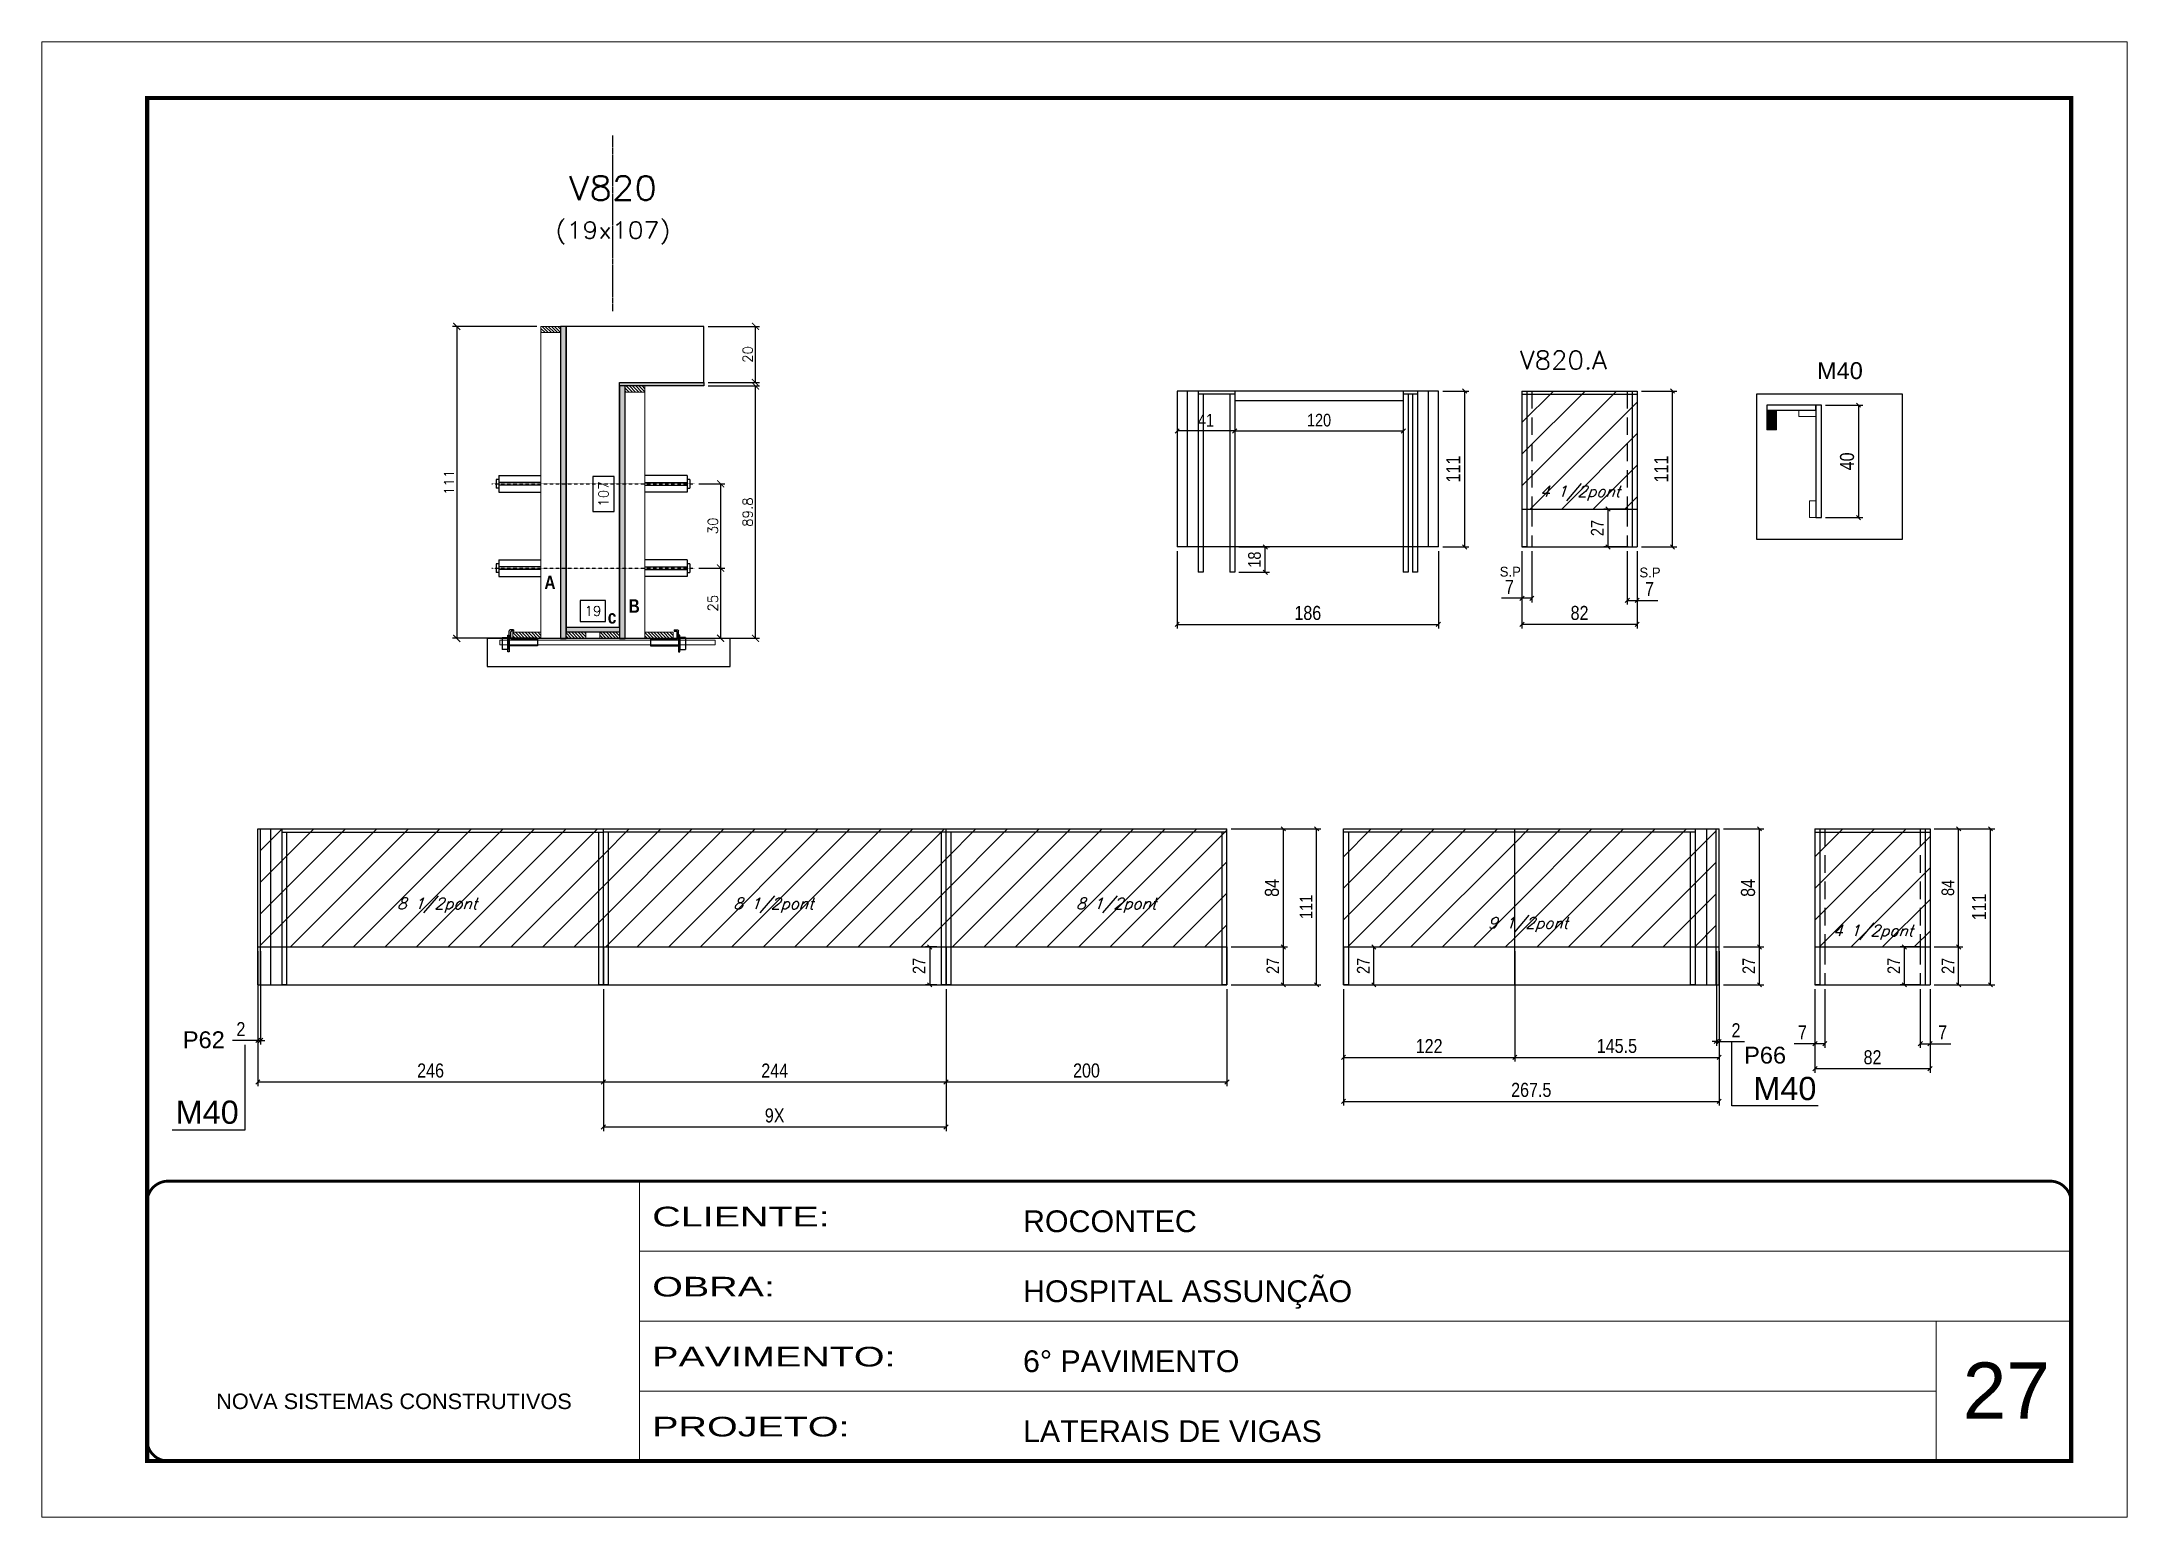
# Model space of a CAD drawing. Extents: x -20960 to -5926, y -2106 to 21915.
# Drawn here: x -9023 to -7538, y 13974 to 15024 of the extents above; entities that cross this region are included whole.
import ezdxf
from ezdxf.enums import TextEntityAlignment as Align

# ---------------------------------------------------------------- set-up
doc = ezdxf.new("R2010")
doc.units = 0
for name, pattern in [('CONTINUO', [0]), ('DASHED', [0.75, 0.5, -0.25]), ('HIDDEN', [0.375, 0.25, -0.125])]:
    doc.linetypes.add(name, pattern=pattern)
doc.layers.add('00 - FELIPE', color=2, linetype='Continuous', plot=False)
for name, color, linetype in [('5', 5, 'Continuous'), ('barrote', 251, 'Continuous'), ('COTA', 241, 'Continuous'), ('Cota Seção (2x)', 4, 'Continuous'), ('detalhes', 4, 'Continuous'), ('NOMENCLATURA', 7, 'Continuous'), ('Painéis', 200, 'Continuous'), ('presilha', 1, 'Continuous'), ('Reaproveitamento', 251, 'Continuous'), ('SARR_2.2x7', 40, 'Continuous'), ('SARR_3.5x7', 81, 'Continuous'), ('TENSOR', 3, 'Continuous'), ('texto', 7, 'Continuous'), ('Texto de Titulo', 7, 'Continuous'), ('Texto Qtd Sarr', 242, 'Continuous')]:
    doc.layers.add(name, color=color, linetype=linetype)
for name, color, linetype, lineweight in [('CARIMBO', 255, 'Continuous', 9), ('CONCRETO', 251, 'Continuous', 25), ('Folhas', 255, 'Continuous', 9), ('Hachura', 251, 'Continuous', 9), ('Madeira', 126, 'Continuous', 18), ('Sarr 2.2x7', 40, 'Continuous', 9), ('SARRAFO DE PRESSAO', 251, 'DASHED', 9), ('SCO-___-LAJ', 2, 'Continuous', 0), ('Texto Seção', 7, 'Continuous', 15)]:
    doc.layers.add(name, color=color, linetype=linetype, lineweight=lineweight)
doc.styles.add('ARIAL', font='arial.ttf')
doc.styles.add('COTA TECNICA', font='techl___.ttf', dxfattribs={"height": 10})
doc.styles.add('COTA TECNICA-50', font='techl___.ttf', dxfattribs={"height": 9})
doc.styles.add('REGUA-120', font='ROMANS.shx', dxfattribs={"height": 15})
doc.styles.add('Romans', font='romans.shx')
doc.styles.add('ROMAS860', font='ROMAS860.SHX')
doc.styles.get("Standard").update_dxf_attribs({"font": 'arial.ttf'})
doc.styles.add('TECNICA', font='techb___.ttf', dxfattribs={"height": 10})
doc.styles.add('Tecnologia', font='')
doc.styles.get('Tecnologia').set_extended_font_data('Forgotten Futurist')
doc.dimstyles.new('COTA PAINEL-50', dxfattribs={"dimtxt": 9, "dimasz": 3, "dimexe": 3, "dimexo": 3, "dimgap": 3, "dimtad": 1, "dimdec": 1, "dimzin": 12, "dimdsep": 46, "dimtxsty": 'COTA TECNICA-50', "dimblk1": 'OBLIQUE', "dimblk2": 'OBLIQUE', "dimsah": 1, "dimcen": 0.9, "dimclrd": 4, "dimclre": 4, "dimclrt": 240, "dimadec": 1, "dimazin": 3, "dimtfac": 1, "dimtdec": 1, "dimtmove": 0, "dimatfit": 3, "dimfxl": 1, "dimtolj": 1, "dimtzin": 12, "dimarcsym": 0})
doc.dimstyles.new('Cota Seção (2x)', dxfattribs={"dimtxt": 7, "dimasz": 5, "dimexe": 3, "dimexo": 3, "dimgap": 2, "dimtad": 3, "dimdec": 1, "dimlfac": 0.5, "dimzin": 12, "dimdsep": 46, "dimtxsty": 'Romans', "dimblk": 'ARCHTICK', "dimcen": 0, "dimclrd": 4, "dimclre": 4, "dimclrt": 1, "dimadec": 1, "dimazin": 3, "dimtfac": 1, "dimtdec": 1, "dimtmove": 0, "dimatfit": 3, "dimldrblk": 'OBLIQUE', "dimfxl": 1, "dimtolj": 1, "dimtzin": 12, "dimarcsym": 0})
doc.dimstyles.new('Cota Seção interna', dxfattribs={"dimtxt": 7, "dimasz": 6, "dimexe": 0.18, "dimexo": 2, "dimgap": -4, "dimtad": 3, "dimdec": 1, "dimlfac": 0.5, "dimzin": 12, "dimdsep": 46, "dimtxsty": 'Romans', "dimblk": 'ARCHTICK', "dimcen": 0.09, "dimse1": 1, "dimse2": 1, "dimsd1": 1, "dimsd2": 1, "dimclrd": 180, "dimclre": 5, "dimclrt": 1, "dimadec": 0, "dimazin": 3, "dimtfac": 1, "dimtdec": 1, "dimtofl": 0, "dimtmove": 0, "dimatfit": 3, "dimldrblk": 'ARCHTICK', "dimfxl": 1, "dimtolj": 1, "dimtzin": 0, "dimarcsym": 0})
doc.dimstyles.new('PAINEL', dxfattribs={"dimtxt": 10, "dimasz": 3, "dimexe": 3, "dimexo": 3, "dimgap": 3, "dimtad": 1, "dimdec": 1, "dimzin": 12, "dimdsep": 46, "dimtxsty": 'COTA TECNICA', "dimblk1": 'OBLIQUE', "dimblk2": 'OBLIQUE', "dimsah": 1, "dimcen": 0.9, "dimclrd": 4, "dimclre": 4, "dimclrt": 240, "dimadec": 1, "dimazin": 3, "dimtfac": 1, "dimtdec": 1, "dimtmove": 0, "dimatfit": 3, "dimfxl": 1, "dimtolj": 1, "dimtzin": 12, "dimarcsym": 0})
pattern_1 = [(45, (-1066.403, -3580.709), (-11.22532, 11.22532), [])]
pattern_2 = [(45, (-2101.252, -3840.205), (-11.22532, 11.22532), [])]

msp = doc.modelspace()

# ---------------------------------------------------------------- texts
at = {"layer": '5', "color": 7, "linetype": 'Continuous'}
msp.add_text('M40', height=12, rotation=359.99996, dxfattribs=at).set_placement((-7759.41, 14783.89))
at = {"layer": '5', "linetype": 'Continuous'}
for s, p in [('P62', (-8922.98, 14307.74)), ('P66', (-7811.3, 14296.78))]:
    msp.add_text(s, height=12, rotation=0.00004, dxfattribs=at).set_placement(p)
at = {"layer": 'CARIMBO', "style": 'ARIAL'}
msp.add_text('27', height=40, dxfattribs=at).set_placement((-7655.64, 14044.08))
at = {"layer": 'detalhes', "style": 'TECNICA'}
for s, p in [('A', (-8665.59, 14634.42)), ('c', (-8620.47, 14609.89)), ('B', (-8605.63, 14617.58))]:
    msp.add_text(s, height=9.6, dxfattribs=at).set_placement(p)
at = {"layer": 'NOMENCLATURA', "linetype": 'Continuous'}
for rotation, p in [(0, (-7804.68, 14270.82)), (360, (-8928.05, 14253.93))]:
    msp.add_text('M40', height=16.5, rotation=rotation, dxfattribs=at).set_placement(p)
at = {"layer": 'texto', "color": 2, "char_height": 8, "attachment_point": 5, "style": 'Romans'}
for s, insert in [('{\\Q19;\\C256;4 1/2pont}', (-7928.17, 14702.69)), ('{\\Q19;\\C256;8 1/2pont}', (-8741.99, 14409.34)), ('{\\Q19;\\C256;8 1/2pont}', (-8502.49, 14409.34)), ('{\\Q19;\\C256;8 1/2pont}', (-8258.49, 14409.34)), ('{\\Q19;\\C256;9 1/2pont}', (-7965.24, 14395.53)), ('{\\Q19;\\C256;4 1/2pont}', (-7719.56, 14390.1))]:
    msp.add_mtext(s, dxfattribs=dict(at, insert=insert))
at = {"layer": 'texto', "color": 4, "char_height": 7, "attachment_point": 5, "style": 'ROMAS860'}
for insert in [(-7977.83, 14646.79), (-7878.35, 14646.21)]:
    msp.add_mtext('S.P', dxfattribs=dict(at, insert=insert))
at = {"layer": 'Texto Seção', "style": 'REGUA-120', "width": 1.05}
msp.add_text('V820.A', height=13, dxfattribs=at).set_placement((-7971, 14790.88))

# ---------------------------------------------------------------- blocks, each defined once
blk = doc.blocks.new('9999999999')
at = {"color": 30, "linetype": 'CONTINUO'}
for p, q in [((98564.6, 34230.2), (98564.6, 34429.4)), ((98564.6, 34379.6), (99584, 34379.6)), ((98564.6, 34329.8), (99488, 34329.8)), ((99584, 34329.8), (99488, 34329.8)), ((99488, 34329.8), (99488, 34230.2)), ((98564.6, 34280), (99488, 34280))]:
    blk.add_line(p, q, dxfattribs=at)
at = {"color": 30, "linetype": 'CONTINUO', "const_width": 2}
blk.add_lwpolyline([(99584, 34230.2), (99584, 34414.4, 0.414214), (99569, 34429.4), (98229, 34429.4, 0.414214), (98214, 34414.4), (98214, 34245.2, 0.414214), (98229, 34230.2), (99584, 34230.2)], format="xyb", dxfattribs=at)
at = {"layer": 'Folhas'}
blk.add_lwpolyline([(98139, 34190.2), (99624, 34190.2), (99624, 35240.2), (98139, 35240.2)], close=True, dxfattribs=at)
at = {"layer": 'Folhas', "color": 30, "const_width": 3}
blk.add_lwpolyline([(98214, 34230.2), (99584, 34230.2), (99584, 35200.2), (98214, 35200.2)], close=True, dxfattribs=at)
at = {"color": 7, "linetype": 'Continuous', "ltscale": 5, "style": 'ARIAL'}
for s, height, p in [('ROCONTEC', 15.48, (98837.7, 34393.1)), ('HOSPITAL ASSUNÇÃO', 15.483, (98837.7, 34343.3)), ('6° PAVIMENTO', 15.483, (98837.7, 34293.5)), ('NOVA SISTEMAS CONSTRUTIVOS', 11.059, (98263.2, 34267.2)), ('LATERAIS DE VIGAS', 15.483, (98837.7, 34243.7))]:
    blk.add_text(s, height=height, dxfattribs=at).set_placement(p)
at = {"layer": 'Folhas', "color": 7, "style": 'Tecnologia', "width": 1.5}
for s, p in [('CLIENTE:', (98573.7, 34397.2)), ('OBRA:', (98573.7, 34347.3)), ('PAVIMENTO:', (98573.7, 34297.5)), ('PROJETO:', (98573.7, 34247.7))]:
    blk.add_text(s, height=14, dxfattribs=at).set_placement(p)
blk = doc.blocks.new('_Oblique')
at = {"color": 0, "linetype": 'ByBlock', "lineweight": -2}
blk.add_line((-0.5, -0.5), (0.5, 0.5), dxfattribs=at)
blk = doc.blocks.new('*D1692')
at = {"layer": 'COTA', "color": 4, "lineweight": -2, "ltscale": 25, "transparency": 16777216}
for p, q in [((-7829.1, 14376.8), (-7829.1, 14266.9)), ((-8096.6, 14349.8), (-8096.6, 14266.9)), ((-8096.6, 14269.9), (-7829.1, 14269.9))]:
    blk.add_line(p, q, dxfattribs=at)
at = {"layer": 'Defpoints', "color": 0, "ltscale": 25, "transparency": 16777216}
for p in [(-7829.1, 14379.8), (-8096.6, 14352.8), (-7829.1, 14269.9)]:
    blk.add_point(p, dxfattribs=at)
at = {"layer": 'COTA', "color": 4, "lineweight": -2, "ltscale": 25, "transparency": 16777216, "xscale": 3, "yscale": 3, "zscale": 3, "rotation": 180}
blk.add_blockref('_Oblique', (-8096.6, 14269.9), dxfattribs=at)
at = {"layer": 'COTA', "color": 4, "lineweight": -2, "ltscale": 25, "transparency": 16777216, "xscale": 3, "yscale": 3, "zscale": 3}
blk.add_blockref('_Oblique', (-7829.1, 14269.9), dxfattribs=at)
at = {"layer": 'COTA', "color": 240, "ltscale": 25, "transparency": 16777216, "insert": (-7962.9, 14278), "char_height": 10, "attachment_point": 5, "style": 'COTA TECNICA'}
blk.add_mtext('\\A1;267.5', dxfattribs=at)
blk = doc.blocks.new('*D1693')
at = {"layer": 'COTA', "color": 4, "lineweight": -2, "ltscale": 25, "transparency": 16777216}
for p, q in [((-7974.6, 14376.8), (-7974.6, 14298.2)), ((-8096.6, 14349.8), (-8096.6, 14298.2)), ((-8096.6, 14301.2), (-7974.6, 14301.2))]:
    blk.add_line(p, q, dxfattribs=at)
at = {"layer": 'Defpoints', "color": 0, "ltscale": 25, "transparency": 16777216}
for p in [(-7974.6, 14379.8), (-8096.6, 14352.8), (-7974.6, 14301.2)]:
    blk.add_point(p, dxfattribs=at)
at = {"layer": 'COTA', "color": 4, "lineweight": -2, "ltscale": 25, "transparency": 16777216, "xscale": 3, "yscale": 3, "zscale": 3, "rotation": 180}
blk.add_blockref('_Oblique', (-8096.6, 14301.2), dxfattribs=at)
at = {"layer": 'COTA', "color": 4, "lineweight": -2, "ltscale": 25, "transparency": 16777216, "xscale": 3, "yscale": 3, "zscale": 3}
blk.add_blockref('_Oblique', (-7974.6, 14301.2), dxfattribs=at)
at = {"layer": 'COTA', "color": 240, "ltscale": 25, "transparency": 16777216, "insert": (-8035.6, 14309.2), "char_height": 10, "attachment_point": 5, "style": 'COTA TECNICA'}
blk.add_mtext('\\A1;122', dxfattribs=at)
blk = doc.blocks.new('*D1694')
at = {"layer": 'COTA', "color": 4, "lineweight": -2, "ltscale": 25, "transparency": 16777216}
for p, q in [((-7974.6, 14376.8), (-7974.6, 14298.2)), ((-7829.1, 14376.8), (-7829.1, 14298.2)), ((-7974.6, 14301.2), (-7829.1, 14301.2))]:
    blk.add_line(p, q, dxfattribs=at)
at = {"layer": 'Defpoints', "color": 0, "ltscale": 25, "transparency": 16777216}
for p in [(-7974.6, 14379.8), (-7829.1, 14379.8), (-7829.1, 14301.2)]:
    blk.add_point(p, dxfattribs=at)
at = {"layer": 'COTA', "color": 4, "lineweight": -2, "ltscale": 25, "transparency": 16777216, "xscale": 3, "yscale": 3, "zscale": 3, "rotation": 180}
blk.add_blockref('_Oblique', (-7974.6, 14301.2), dxfattribs=at)
at = {"layer": 'COTA', "color": 4, "lineweight": -2, "ltscale": 25, "transparency": 16777216, "xscale": 3, "yscale": 3, "zscale": 3}
blk.add_blockref('_Oblique', (-7829.1, 14301.2), dxfattribs=at)
at = {"layer": 'COTA', "color": 240, "ltscale": 25, "transparency": 16777216, "insert": (-7901.9, 14309.3), "char_height": 10, "attachment_point": 5, "style": 'COTA TECNICA'}
blk.add_mtext('\\A1;145.5', dxfattribs=at)
blk = doc.blocks.new('*D1695')
at = {"layer": 'COTA', "color": 4, "lineweight": -2, "ltscale": 25, "transparency": 16777216}
for p, q in [((-7831.1, 14376.8), (-7831.1, 14309.5)), ((-7829.1, 14376.8), (-7829.1, 14309.5)), ((-7831.1, 14312.5), (-7834.1, 14312.5)), ((-7831.1, 14312.5), (-7829.1, 14312.5)), ((-7829.1, 14312.5), (-7811, 14312.5))]:
    blk.add_line(p, q, dxfattribs=at)
at = {"layer": 'Defpoints', "color": 0, "ltscale": 25, "transparency": 16777216}
for p in [(-7831.1, 14379.8), (-7829.1, 14379.8), (-7829.1, 14312.5)]:
    blk.add_point(p, dxfattribs=at)
at = {"layer": 'COTA', "color": 4, "lineweight": -2, "ltscale": 25, "transparency": 16777216, "xscale": 3, "yscale": 3, "zscale": 3}
blk.add_blockref('_Oblique', (-7831.1, 14312.5), dxfattribs=at)
at = {"layer": 'COTA', "color": 4, "lineweight": -2, "ltscale": 25, "transparency": 16777216, "xscale": 3, "yscale": 3, "zscale": 3, "rotation": 180}
blk.add_blockref('_Oblique', (-7829.1, 14312.5), dxfattribs=at)
at = {"layer": 'COTA', "color": 240, "ltscale": 25, "transparency": 16777216, "insert": (-7817.1, 14320.5), "char_height": 10, "attachment_point": 5, "style": 'COTA TECNICA'}
blk.add_mtext('\\A1;2', dxfattribs=at)
blk = doc.blocks.new('*D1699')
at = {"layer": 'COTA', "color": 4, "lineweight": -2, "ltscale": 25, "transparency": 16777216}
for p, q in [((-7685.9, 14349.8), (-7685.9, 14307.9)), ((-7678.9, 14349.8), (-7678.9, 14307.9)), ((-7685.9, 14310.9), (-7678.9, 14310.9)), ((-7678.9, 14310.9), (-7664.2, 14310.9))]:
    blk.add_line(p, q, dxfattribs=at)
at = {"layer": 'Defpoints', "color": 0, "ltscale": 25, "transparency": 16777216}
for p in [(-7685.9, 14352.8), (-7678.9, 14352.8), (-7678.9, 14310.9)]:
    blk.add_point(p, dxfattribs=at)
at = {"layer": 'COTA', "color": 4, "lineweight": -2, "ltscale": 25, "transparency": 16777216, "xscale": 3, "yscale": 3, "zscale": 3, "rotation": 180}
blk.add_blockref('_Oblique', (-7685.9, 14310.9), dxfattribs=at)
at = {"layer": 'COTA', "color": 4, "lineweight": -2, "ltscale": 25, "transparency": 16777216, "xscale": 3, "yscale": 3, "zscale": 3}
blk.add_blockref('_Oblique', (-7678.9, 14310.9), dxfattribs=at)
at = {"layer": 'COTA', "color": 240, "ltscale": 25, "transparency": 16777216, "insert": (-7670, 14319), "char_height": 10, "attachment_point": 5, "style": 'COTA TECNICA'}
blk.add_mtext('\\A1;7', dxfattribs=at)
blk = doc.blocks.new('*D1690')
at = {"layer": 'COTA', "color": 4, "lineweight": -2, "ltscale": 25, "transparency": 16777216}
for p, q in [((-7760.9, 14349.8), (-7760.9, 14307.9)), ((-7753.9, 14349.8), (-7753.9, 14307.9)), ((-7760.9, 14310.9), (-7775.6, 14310.9)), ((-7753.9, 14310.9), (-7760.9, 14310.9))]:
    blk.add_line(p, q, dxfattribs=at)
at = {"layer": 'Defpoints', "color": 0, "ltscale": 25, "transparency": 16777216}
for p in [(-7760.9, 14352.8), (-7753.9, 14352.8), (-7760.9, 14310.9)]:
    blk.add_point(p, dxfattribs=at)
at = {"layer": 'COTA', "color": 4, "lineweight": -2, "ltscale": 25, "transparency": 16777216, "xscale": 3, "yscale": 3, "zscale": 3, "rotation": 180}
blk.add_blockref('_Oblique', (-7760.9, 14310.9), dxfattribs=at)
at = {"layer": 'COTA', "color": 4, "lineweight": -2, "ltscale": 25, "transparency": 16777216, "xscale": 3, "yscale": 3, "zscale": 3}
blk.add_blockref('_Oblique', (-7753.9, 14310.9), dxfattribs=at)
at = {"layer": 'COTA', "color": 240, "ltscale": 25, "transparency": 16777216, "insert": (-7769.8, 14319), "char_height": 10, "attachment_point": 5, "style": 'COTA TECNICA'}
blk.add_mtext('\\A1;7', dxfattribs=at)
blk = doc.blocks.new('*D1691')
at = {"layer": 'COTA', "color": 4, "lineweight": -2, "ltscale": 25, "transparency": 16777216}
for p, q in [((-7760.9, 14349.8), (-7760.9, 14290.1)), ((-7678.9, 14349.8), (-7678.9, 14290.1)), ((-7678.9, 14293.1), (-7760.9, 14293.1))]:
    blk.add_line(p, q, dxfattribs=at)
at = {"layer": 'Defpoints', "color": 0, "ltscale": 25, "transparency": 16777216}
for p in [(-7760.9, 14352.8), (-7678.9, 14352.8), (-7760.9, 14293.1)]:
    blk.add_point(p, dxfattribs=at)
at = {"layer": 'COTA', "color": 4, "lineweight": -2, "ltscale": 25, "transparency": 16777216, "xscale": 3, "yscale": 3, "zscale": 3, "rotation": 180}
blk.add_blockref('_Oblique', (-7760.9, 14293.1), dxfattribs=at)
at = {"layer": 'COTA', "color": 4, "lineweight": -2, "ltscale": 25, "transparency": 16777216, "xscale": 3, "yscale": 3, "zscale": 3}
blk.add_blockref('_Oblique', (-7678.9, 14293.1), dxfattribs=at)
at = {"layer": 'COTA', "color": 240, "ltscale": 25, "transparency": 16777216, "insert": (-7719.9, 14301.2), "char_height": 10, "attachment_point": 5, "style": 'COTA TECNICA'}
blk.add_mtext('\\A1;82', dxfattribs=at)
blk = doc.blocks.new('*D1700')
at = {"layer": 'COTA', "color": 4, "lineweight": -2, "ltscale": 25, "transparency": 16777216}
for p, q in [((-7675.9, 14463.8), (-7632.9, 14463.8)), ((-7635.9, 14352.8), (-7635.9, 14463.8)), ((-7675.9, 14352.8), (-7632.9, 14352.8))]:
    blk.add_line(p, q, dxfattribs=at)
at = {"layer": 'Defpoints', "color": 0, "ltscale": 25, "transparency": 16777216}
for p in [(-7678.9, 14463.8), (-7635.9, 14463.8), (-7678.9, 14352.8)]:
    blk.add_point(p, dxfattribs=at)
at = {"layer": 'COTA', "color": 4, "lineweight": -2, "ltscale": 25, "transparency": 16777216, "xscale": 3, "yscale": 3, "zscale": 3}
for p, rotation in [((-7635.9, 14463.8), 90), ((-7635.9, 14352.8), 270)]:
    blk.add_blockref('_Oblique', p, dxfattribs=dict(at, rotation=rotation))
at = {"layer": 'COTA', "color": 240, "ltscale": 25, "transparency": 16777216, "insert": (-7644, 14408.3), "char_height": 10, "attachment_point": 5, "rotation": 90, "style": 'COTA TECNICA'}
blk.add_mtext('\\A1;111', dxfattribs=at)
blk = doc.blocks.new('*D1701')
at = {"layer": 'COTA', "color": 4, "lineweight": -2, "ltscale": 25, "transparency": 16777216}
for p, q in [((-7826.1, 14463.8), (-7797.4, 14463.8)), ((-7800.4, 14379.8), (-7800.4, 14463.8)), ((-7826.1, 14379.8), (-7797.4, 14379.8))]:
    blk.add_line(p, q, dxfattribs=at)
at = {"layer": 'Defpoints', "color": 0, "ltscale": 25, "transparency": 16777216}
for p in [(-7829.1, 14463.8), (-7800.4, 14463.8), (-7829.1, 14379.8)]:
    blk.add_point(p, dxfattribs=at)
at = {"layer": 'COTA', "color": 4, "lineweight": -2, "ltscale": 25, "transparency": 16777216, "xscale": 3, "yscale": 3, "zscale": 3}
for p, rotation in [((-7800.4, 14463.8), 90), ((-7800.4, 14379.8), 270)]:
    blk.add_blockref('_Oblique', p, dxfattribs=dict(at, rotation=rotation))
at = {"layer": 'COTA', "color": 240, "ltscale": 25, "transparency": 16777216, "insert": (-7808.5, 14421.8), "char_height": 10, "attachment_point": 5, "rotation": 90, "style": 'COTA TECNICA'}
blk.add_mtext('\\A1;84', dxfattribs=at)
blk = doc.blocks.new('*D1702')
at = {"layer": 'COTA', "color": 4, "lineweight": -2, "transparency": 16777216}
for p, q in [((-8090.1, 14379.8), (-8072, 14379.8)), ((-8075, 14352.8), (-8075, 14379.8)), ((-8090.1, 14352.8), (-8072, 14352.8))]:
    blk.add_line(p, q, dxfattribs=at)
at = {"layer": 'Defpoints', "color": 0, "transparency": 16777216}
for p in [(-8093.1, 14379.8), (-8075, 14379.8), (-8093.1, 14352.8)]:
    blk.add_point(p, dxfattribs=at)
at = {"layer": 'COTA', "color": 4, "lineweight": -2, "transparency": 16777216, "xscale": 3, "yscale": 3, "zscale": 3}
for p, rotation in [((-8075, 14379.8), 90), ((-8075, 14352.8), 270)]:
    blk.add_blockref('_Oblique', p, dxfattribs=dict(at, rotation=rotation))
at = {"layer": 'COTA', "color": 240, "transparency": 16777216, "insert": (-8082.5, 14366.3), "char_height": 9, "attachment_point": 5, "rotation": 90, "style": 'COTA TECNICA-50'}
blk.add_mtext('\\A1;27', dxfattribs=at)
blk = doc.blocks.new('*D1703')
at = {"layer": 'COTA', "color": 4, "lineweight": -2, "transparency": 16777216}
for p, q in [((-7685.4, 14379.8), (-7700.3, 14379.8)), ((-7697.3, 14379.8), (-7697.3, 14352.8)), ((-7685.4, 14352.8), (-7700.3, 14352.8))]:
    blk.add_line(p, q, dxfattribs=at)
at = {"layer": 'Defpoints', "color": 0, "transparency": 16777216}
for p in [(-7682.4, 14379.8), (-7697.3, 14352.8), (-7682.4, 14352.8)]:
    blk.add_point(p, dxfattribs=at)
at = {"layer": 'COTA', "color": 4, "lineweight": -2, "transparency": 16777216, "xscale": 3, "yscale": 3, "zscale": 3}
for p, rotation in [((-7697.3, 14379.8), 90), ((-7697.3, 14352.8), 270)]:
    blk.add_blockref('_Oblique', p, dxfattribs=dict(at, rotation=rotation))
at = {"layer": 'COTA', "color": 240, "transparency": 16777216, "insert": (-7704.8, 14366.3), "char_height": 9, "attachment_point": 5, "rotation": 90, "style": 'COTA TECNICA-50'}
blk.add_mtext('\\A1;27', dxfattribs=at)
blk = doc.blocks.new('*D1696')
at = {"layer": 'COTA', "color": 4, "lineweight": -2, "transparency": 16777216}
for p, q in [((-7826.1, 14379.8), (-7797.4, 14379.8)), ((-7800.4, 14352.8), (-7800.4, 14379.8)), ((-7826.1, 14352.8), (-7797.4, 14352.8))]:
    blk.add_line(p, q, dxfattribs=at)
at = {"layer": 'Defpoints', "color": 0, "transparency": 16777216}
for p in [(-7829.1, 14379.8), (-7800.4, 14379.8), (-7829.1, 14352.8)]:
    blk.add_point(p, dxfattribs=at)
at = {"layer": 'COTA', "color": 4, "lineweight": -2, "transparency": 16777216, "xscale": 3, "yscale": 3, "zscale": 3}
for p, rotation in [((-7800.4, 14379.8), 90), ((-7800.4, 14352.8), 270)]:
    blk.add_blockref('_Oblique', p, dxfattribs=dict(at, rotation=rotation))
at = {"layer": 'COTA', "color": 240, "transparency": 16777216, "insert": (-7808, 14366.3), "char_height": 9, "attachment_point": 5, "rotation": 90, "style": 'COTA TECNICA-50'}
blk.add_mtext('\\A1;27', dxfattribs=at)
blk = doc.blocks.new('*D1697')
at = {"layer": 'COTA', "color": 4, "lineweight": -2, "transparency": 16777216}
for p, q in [((-7675.9, 14379.8), (-7655.6, 14379.8)), ((-7658.6, 14352.8), (-7658.6, 14379.8)), ((-7675.9, 14352.8), (-7655.6, 14352.8))]:
    blk.add_line(p, q, dxfattribs=at)
at = {"layer": 'Defpoints', "color": 0, "transparency": 16777216}
for p in [(-7678.9, 14379.8), (-7658.6, 14379.8), (-7678.9, 14352.8)]:
    blk.add_point(p, dxfattribs=at)
at = {"layer": 'COTA', "color": 4, "lineweight": -2, "transparency": 16777216, "xscale": 3, "yscale": 3, "zscale": 3}
for p, rotation in [((-7658.6, 14379.8), 90), ((-7658.6, 14352.8), 270)]:
    blk.add_blockref('_Oblique', p, dxfattribs=dict(at, rotation=rotation))
at = {"layer": 'COTA', "color": 240, "transparency": 16777216, "insert": (-7666.2, 14366.3), "char_height": 9, "attachment_point": 5, "rotation": 90, "style": 'COTA TECNICA-50'}
blk.add_mtext('\\A1;27', dxfattribs=at)
blk = doc.blocks.new('*D1698')
at = {"layer": 'COTA', "color": 4, "lineweight": -2, "transparency": 16777216}
for p, q in [((-7675.9, 14463.8), (-7655.6, 14463.8)), ((-7658.6, 14379.8), (-7658.6, 14463.8)), ((-7675.9, 14379.8), (-7655.6, 14379.8))]:
    blk.add_line(p, q, dxfattribs=at)
at = {"layer": 'Defpoints', "color": 0, "transparency": 16777216}
for p in [(-7678.9, 14463.8), (-7658.6, 14463.8), (-7678.9, 14379.8)]:
    blk.add_point(p, dxfattribs=at)
at = {"layer": 'COTA', "color": 4, "lineweight": -2, "transparency": 16777216, "xscale": 3, "yscale": 3, "zscale": 3}
for p, rotation in [((-7658.6, 14463.8), 90), ((-7658.6, 14379.8), 270)]:
    blk.add_blockref('_Oblique', p, dxfattribs=dict(at, rotation=rotation))
at = {"layer": 'COTA', "color": 240, "transparency": 16777216, "insert": (-7666.2, 14421.8), "char_height": 9, "attachment_point": 5, "rotation": 90, "style": 'COTA TECNICA-50'}
blk.add_mtext('\\A1;84', dxfattribs=at)
blk = doc.blocks.new('*D1706')
at = {"layer": 'COTA', "color": 4, "lineweight": -2, "ltscale": 25, "transparency": 16777216}
for p, q in [((-8869.6, 14376.8), (-8869.6, 14280.7)), ((-8623.6, 14349.8), (-8623.6, 14280.7)), ((-8869.6, 14283.7), (-8623.6, 14283.7))]:
    blk.add_line(p, q, dxfattribs=at)
at = {"layer": 'Defpoints', "color": 0, "ltscale": 25, "transparency": 16777216}
for p in [(-8869.6, 14379.8), (-8623.6, 14352.8), (-8623.6, 14283.7)]:
    blk.add_point(p, dxfattribs=at)
at = {"layer": 'COTA', "color": 4, "lineweight": -2, "ltscale": 25, "transparency": 16777216, "xscale": 3, "yscale": 3, "zscale": 3, "rotation": 180}
blk.add_blockref('_Oblique', (-8869.6, 14283.7), dxfattribs=at)
at = {"layer": 'COTA', "color": 4, "lineweight": -2, "ltscale": 25, "transparency": 16777216, "xscale": 3, "yscale": 3, "zscale": 3}
blk.add_blockref('_Oblique', (-8623.6, 14283.7), dxfattribs=at)
at = {"layer": 'COTA', "color": 240, "ltscale": 25, "transparency": 16777216, "insert": (-8746.6, 14291.8), "char_height": 10, "attachment_point": 5, "style": 'COTA TECNICA'}
blk.add_mtext('\\A1;246', dxfattribs=at)
blk = doc.blocks.new('*D1707')
at = {"layer": 'COTA', "color": 4, "lineweight": -2, "ltscale": 25, "transparency": 16777216}
for p, q in [((-8623.6, 14349.8), (-8623.6, 14280.7)), ((-8379.6, 14349.8), (-8379.6, 14280.7)), ((-8623.6, 14283.7), (-8379.6, 14283.7))]:
    blk.add_line(p, q, dxfattribs=at)
at = {"layer": 'Defpoints', "color": 0, "ltscale": 25, "transparency": 16777216}
for p in [(-8623.6, 14352.8), (-8379.6, 14352.8), (-8379.6, 14283.7)]:
    blk.add_point(p, dxfattribs=at)
at = {"layer": 'COTA', "color": 4, "lineweight": -2, "ltscale": 25, "transparency": 16777216, "xscale": 3, "yscale": 3, "zscale": 3, "rotation": 180}
blk.add_blockref('_Oblique', (-8623.6, 14283.7), dxfattribs=at)
at = {"layer": 'COTA', "color": 4, "lineweight": -2, "ltscale": 25, "transparency": 16777216, "xscale": 3, "yscale": 3, "zscale": 3}
blk.add_blockref('_Oblique', (-8379.6, 14283.7), dxfattribs=at)
at = {"layer": 'COTA', "color": 240, "ltscale": 25, "transparency": 16777216, "insert": (-8501.6, 14291.8), "char_height": 10, "attachment_point": 5, "style": 'COTA TECNICA'}
blk.add_mtext('\\A1;244', dxfattribs=at)
blk = doc.blocks.new('*D1708')
at = {"layer": 'COTA', "color": 4, "lineweight": -2, "ltscale": 25, "transparency": 16777216}
for p, q in [((-8623.6, 14349.8), (-8623.6, 14248.7)), ((-8379.6, 14349.8), (-8379.6, 14248.7)), ((-8623.6, 14251.7), (-8379.6, 14251.7))]:
    blk.add_line(p, q, dxfattribs=at)
at = {"layer": 'Defpoints', "color": 0, "ltscale": 25, "transparency": 16777216}
for p in [(-8623.6, 14352.8), (-8379.6, 14352.8), (-8379.6, 14251.7)]:
    blk.add_point(p, dxfattribs=at)
at = {"layer": 'COTA', "color": 4, "lineweight": -2, "ltscale": 25, "transparency": 16777216, "xscale": 3, "yscale": 3, "zscale": 3, "rotation": 180}
blk.add_blockref('_Oblique', (-8623.6, 14251.7), dxfattribs=at)
at = {"layer": 'COTA', "color": 4, "lineweight": -2, "ltscale": 25, "transparency": 16777216, "xscale": 3, "yscale": 3, "zscale": 3}
blk.add_blockref('_Oblique', (-8379.6, 14251.7), dxfattribs=at)
at = {"layer": 'COTA', "color": 240, "ltscale": 25, "transparency": 16777216, "insert": (-8501.6, 14259.8), "char_height": 10, "attachment_point": 5, "style": 'COTA TECNICA'}
blk.add_mtext('\\A1;9X', dxfattribs=at)
blk = doc.blocks.new('*D1704')
at = {"layer": 'COTA', "color": 4, "lineweight": -2, "ltscale": 25, "transparency": 16777216}
for p, q in [((-8869.6, 14376.8), (-8869.6, 14310.3)), ((-8867.6, 14376.8), (-8867.6, 14310.3)), ((-8869.6, 14313.3), (-8887.7, 14313.3)), ((-8867.6, 14313.3), (-8869.6, 14313.3)), ((-8867.6, 14313.3), (-8864.6, 14313.3))]:
    blk.add_line(p, q, dxfattribs=at)
at = {"layer": 'Defpoints', "color": 0, "ltscale": 25, "transparency": 16777216}
for p in [(-8869.6, 14379.8), (-8867.6, 14379.8), (-8869.6, 14313.3)]:
    blk.add_point(p, dxfattribs=at)
at = {"layer": 'COTA', "color": 4, "lineweight": -2, "ltscale": 25, "transparency": 16777216, "xscale": 3, "yscale": 3, "zscale": 3}
blk.add_blockref('_Oblique', (-8869.6, 14313.3), dxfattribs=at)
at = {"layer": 'COTA', "color": 4, "lineweight": -2, "ltscale": 25, "transparency": 16777216, "xscale": 3, "yscale": 3, "zscale": 3, "rotation": 180}
blk.add_blockref('_Oblique', (-8867.6, 14313.3), dxfattribs=at)
at = {"layer": 'COTA', "color": 240, "ltscale": 25, "transparency": 16777216, "insert": (-8881.7, 14321.3), "char_height": 10, "attachment_point": 5, "style": 'COTA TECNICA'}
blk.add_mtext('\\A1;2', dxfattribs=at)
blk = doc.blocks.new('*D1705')
at = {"layer": 'COTA', "color": 4, "lineweight": -2, "ltscale": 25, "transparency": 16777216}
for p, q in [((-8379.6, 14349.8), (-8379.6, 14280.7)), ((-8179.6, 14349.8), (-8179.6, 14280.7)), ((-8379.6, 14283.7), (-8179.6, 14283.7))]:
    blk.add_line(p, q, dxfattribs=at)
at = {"layer": 'Defpoints', "color": 0, "ltscale": 25, "transparency": 16777216}
for p in [(-8379.6, 14352.8), (-8179.6, 14352.8), (-8179.6, 14283.7)]:
    blk.add_point(p, dxfattribs=at)
at = {"layer": 'COTA', "color": 4, "lineweight": -2, "ltscale": 25, "transparency": 16777216, "xscale": 3, "yscale": 3, "zscale": 3, "rotation": 180}
blk.add_blockref('_Oblique', (-8379.6, 14283.7), dxfattribs=at)
at = {"layer": 'COTA', "color": 4, "lineweight": -2, "ltscale": 25, "transparency": 16777216, "xscale": 3, "yscale": 3, "zscale": 3}
blk.add_blockref('_Oblique', (-8179.6, 14283.7), dxfattribs=at)
at = {"layer": 'COTA', "color": 240, "ltscale": 25, "transparency": 16777216, "insert": (-8279.6, 14291.8), "char_height": 10, "attachment_point": 5, "style": 'COTA TECNICA'}
blk.add_mtext('\\A1;200', dxfattribs=at)
blk = doc.blocks.new('*D1711')
at = {"layer": 'COTA', "color": 4, "lineweight": -2, "ltscale": 25, "transparency": 16777216}
for p, q in [((-8176.6, 14463.8), (-8136.4, 14463.8)), ((-8139.4, 14379.8), (-8139.4, 14463.8)), ((-8176.6, 14379.8), (-8136.4, 14379.8))]:
    blk.add_line(p, q, dxfattribs=at)
at = {"layer": 'Defpoints', "color": 0, "ltscale": 25, "transparency": 16777216}
for p in [(-8179.6, 14463.8), (-8139.4, 14463.8), (-8179.6, 14379.8)]:
    blk.add_point(p, dxfattribs=at)
at = {"layer": 'COTA', "color": 4, "lineweight": -2, "ltscale": 25, "transparency": 16777216, "xscale": 3, "yscale": 3, "zscale": 3}
for p, rotation in [((-8139.4, 14463.8), 90), ((-8139.4, 14379.8), 270)]:
    blk.add_blockref('_Oblique', p, dxfattribs=dict(at, rotation=rotation))
at = {"layer": 'COTA', "color": 240, "ltscale": 25, "transparency": 16777216, "insert": (-8147.5, 14421.8), "char_height": 10, "attachment_point": 5, "rotation": 90, "style": 'COTA TECNICA'}
blk.add_mtext('\\A1;84', dxfattribs=at)
blk = doc.blocks.new('*D1712')
at = {"layer": 'COTA', "color": 4, "lineweight": -2, "transparency": 16777216}
for p, q in [((-8386.1, 14379.8), (-8394.2, 14379.8)), ((-8391.2, 14379.8), (-8391.2, 14352.8)), ((-8386.1, 14352.8), (-8394.2, 14352.8))]:
    blk.add_line(p, q, dxfattribs=at)
at = {"layer": 'Defpoints', "color": 0, "transparency": 16777216}
for p in [(-8383.1, 14379.8), (-8391.2, 14352.8), (-8383.1, 14352.8)]:
    blk.add_point(p, dxfattribs=at)
at = {"layer": 'COTA', "color": 4, "lineweight": -2, "transparency": 16777216, "xscale": 3, "yscale": 3, "zscale": 3}
for p, rotation in [((-8391.2, 14379.8), 90), ((-8391.2, 14352.8), 270)]:
    blk.add_blockref('_Oblique', p, dxfattribs=dict(at, rotation=rotation))
at = {"layer": 'COTA', "color": 240, "transparency": 16777216, "insert": (-8398.8, 14366.3), "char_height": 9, "attachment_point": 5, "rotation": 90, "style": 'COTA TECNICA-50'}
blk.add_mtext('\\A1;27', dxfattribs=at)
blk = doc.blocks.new('*D1709')
at = {"layer": 'COTA', "color": 4, "lineweight": -2, "transparency": 16777216}
for p, q in [((-8176.6, 14379.8), (-8136.4, 14379.8)), ((-8139.4, 14352.8), (-8139.4, 14379.8)), ((-8176.6, 14352.8), (-8136.4, 14352.8))]:
    blk.add_line(p, q, dxfattribs=at)
at = {"layer": 'Defpoints', "color": 0, "transparency": 16777216}
for p in [(-8179.6, 14379.8), (-8139.4, 14379.8), (-8179.6, 14352.8)]:
    blk.add_point(p, dxfattribs=at)
at = {"layer": 'COTA', "color": 4, "lineweight": -2, "transparency": 16777216, "xscale": 3, "yscale": 3, "zscale": 3}
for p, rotation in [((-8139.4, 14379.8), 90), ((-8139.4, 14352.8), 270)]:
    blk.add_blockref('_Oblique', p, dxfattribs=dict(at, rotation=rotation))
at = {"layer": 'COTA', "color": 240, "transparency": 16777216, "insert": (-8146.9, 14366.3), "char_height": 9, "attachment_point": 5, "rotation": 90, "style": 'COTA TECNICA-50'}
blk.add_mtext('\\A1;27', dxfattribs=at)
blk = doc.blocks.new('*D1710')
at = {"layer": 'COTA', "color": 4, "lineweight": -2, "transparency": 16777216}
for p, q in [((-8176.6, 14463.8), (-8112.7, 14463.8)), ((-8115.7, 14352.8), (-8115.7, 14463.8)), ((-8176.6, 14352.8), (-8112.7, 14352.8))]:
    blk.add_line(p, q, dxfattribs=at)
at = {"layer": 'Defpoints', "color": 0, "transparency": 16777216}
for p in [(-8179.6, 14463.8), (-8115.7, 14463.8), (-8179.6, 14352.8)]:
    blk.add_point(p, dxfattribs=at)
at = {"layer": 'COTA', "color": 4, "lineweight": -2, "transparency": 16777216, "xscale": 3, "yscale": 3, "zscale": 3}
for p, rotation in [((-8115.7, 14463.8), 90), ((-8115.7, 14352.8), 270)]:
    blk.add_blockref('_Oblique', p, dxfattribs=dict(at, rotation=rotation))
at = {"layer": 'COTA', "color": 240, "transparency": 16777216, "insert": (-8123.2, 14408.3), "char_height": 9, "attachment_point": 5, "rotation": 90, "style": 'COTA TECNICA-50'}
blk.add_mtext('\\A1;111', dxfattribs=at)
blk = doc.blocks.new('*D1716')
at = {"layer": 'COTA', "color": 4, "lineweight": -2, "ltscale": 25, "transparency": 16777216}
for p, q in [((-7894.5, 14661.4), (-7894.5, 14623.4)), ((-7887.5, 14661.4), (-7887.5, 14623.4)), ((-7894.5, 14626.4), (-7887.5, 14626.4)), ((-7887.5, 14626.4), (-7872.8, 14626.4))]:
    blk.add_line(p, q, dxfattribs=at)
at = {"layer": 'Defpoints', "color": 0, "ltscale": 25, "transparency": 16777216}
for p in [(-7894.5, 14664.4), (-7887.5, 14664.4), (-7887.5, 14626.4)]:
    blk.add_point(p, dxfattribs=at)
at = {"layer": 'COTA', "color": 4, "lineweight": -2, "ltscale": 25, "transparency": 16777216, "xscale": 3, "yscale": 3, "zscale": 3, "rotation": 180}
blk.add_blockref('_Oblique', (-7894.5, 14626.4), dxfattribs=at)
at = {"layer": 'COTA', "color": 4, "lineweight": -2, "ltscale": 25, "transparency": 16777216, "xscale": 3, "yscale": 3, "zscale": 3}
blk.add_blockref('_Oblique', (-7887.5, 14626.4), dxfattribs=at)
at = {"layer": 'COTA', "color": 240, "ltscale": 25, "transparency": 16777216, "insert": (-7878.7, 14634.5), "char_height": 10, "attachment_point": 5, "style": 'COTA TECNICA'}
blk.add_mtext('\\A1;7', dxfattribs=at)
blk = doc.blocks.new('*D1717')
at = {"layer": 'COTA', "color": 4, "lineweight": -2, "ltscale": 25, "transparency": 16777216}
for p, q in [((-7969.5, 14661.4), (-7969.5, 14624.9)), ((-7962.5, 14661.4), (-7962.5, 14624.9)), ((-7969.5, 14627.9), (-7984.2, 14627.9)), ((-7962.5, 14627.9), (-7969.5, 14627.9))]:
    blk.add_line(p, q, dxfattribs=at)
at = {"layer": 'Defpoints', "color": 0, "ltscale": 25, "transparency": 16777216}
for p in [(-7969.5, 14664.4), (-7962.5, 14664.4), (-7969.5, 14627.9)]:
    blk.add_point(p, dxfattribs=at)
at = {"layer": 'COTA', "color": 4, "lineweight": -2, "ltscale": 25, "transparency": 16777216, "xscale": 3, "yscale": 3, "zscale": 3, "rotation": 180}
blk.add_blockref('_Oblique', (-7969.5, 14627.9), dxfattribs=at)
at = {"layer": 'COTA', "color": 4, "lineweight": -2, "ltscale": 25, "transparency": 16777216, "xscale": 3, "yscale": 3, "zscale": 3}
blk.add_blockref('_Oblique', (-7962.5, 14627.9), dxfattribs=at)
at = {"layer": 'COTA', "color": 240, "ltscale": 25, "transparency": 16777216, "insert": (-7978.4, 14636), "char_height": 10, "attachment_point": 5, "style": 'COTA TECNICA'}
blk.add_mtext('\\A1;7', dxfattribs=at)
blk = doc.blocks.new('*D1713')
at = {"layer": 'COTA', "color": 4, "lineweight": -2, "ltscale": 25, "transparency": 16777216}
for p, q in [((-7969.5, 14661.4), (-7969.5, 14606.3)), ((-7887.5, 14661.4), (-7887.5, 14606.3)), ((-7887.5, 14609.3), (-7969.5, 14609.3))]:
    blk.add_line(p, q, dxfattribs=at)
at = {"layer": 'Defpoints', "color": 0, "ltscale": 25, "transparency": 16777216}
for p in [(-7969.5, 14664.4), (-7887.5, 14664.4), (-7969.5, 14609.3)]:
    blk.add_point(p, dxfattribs=at)
at = {"layer": 'COTA', "color": 4, "lineweight": -2, "ltscale": 25, "transparency": 16777216, "xscale": 3, "yscale": 3, "zscale": 3, "rotation": 180}
blk.add_blockref('_Oblique', (-7969.5, 14609.3), dxfattribs=at)
at = {"layer": 'COTA', "color": 4, "lineweight": -2, "ltscale": 25, "transparency": 16777216, "xscale": 3, "yscale": 3, "zscale": 3}
blk.add_blockref('_Oblique', (-7887.5, 14609.3), dxfattribs=at)
at = {"layer": 'COTA', "color": 240, "ltscale": 25, "transparency": 16777216, "insert": (-7928.5, 14617.4), "char_height": 10, "attachment_point": 5, "style": 'COTA TECNICA'}
blk.add_mtext('\\A1;82', dxfattribs=at)
blk = doc.blocks.new('*D1718')
at = {"layer": 'COTA', "color": 4, "lineweight": -2, "ltscale": 25, "transparency": 16777216}
for p, q in [((-7884.5, 14775.4), (-7859.3, 14775.4)), ((-7862.3, 14664.4), (-7862.3, 14775.4)), ((-7884.5, 14664.4), (-7859.3, 14664.4))]:
    blk.add_line(p, q, dxfattribs=at)
at = {"layer": 'Defpoints', "color": 0, "ltscale": 25, "transparency": 16777216}
for p in [(-7887.5, 14775.4), (-7862.3, 14775.4), (-7887.5, 14664.4)]:
    blk.add_point(p, dxfattribs=at)
at = {"layer": 'COTA', "color": 4, "lineweight": -2, "ltscale": 25, "transparency": 16777216, "xscale": 3, "yscale": 3, "zscale": 3}
for p, rotation in [((-7862.3, 14775.4), 90), ((-7862.3, 14664.4), 270)]:
    blk.add_blockref('_Oblique', p, dxfattribs=dict(at, rotation=rotation))
at = {"layer": 'COTA', "color": 240, "ltscale": 25, "transparency": 16777216, "insert": (-7870.3, 14719.9), "char_height": 10, "attachment_point": 5, "rotation": 90, "style": 'COTA TECNICA'}
blk.add_mtext('\\A1;111', dxfattribs=at)
blk = doc.blocks.new('*D1719')
at = {"layer": 'COTA', "color": 4, "lineweight": -2, "transparency": 16777216}
for p, q in [((-7894, 14691.4), (-7911.3, 14691.4)), ((-7908.3, 14691.4), (-7908.3, 14664.4)), ((-7894, 14664.4), (-7911.3, 14664.4))]:
    blk.add_line(p, q, dxfattribs=at)
at = {"layer": 'Defpoints', "color": 0, "transparency": 16777216}
for p in [(-7891, 14691.4), (-7908.3, 14664.4), (-7891, 14664.4)]:
    blk.add_point(p, dxfattribs=at)
at = {"layer": 'COTA', "color": 4, "lineweight": -2, "transparency": 16777216, "xscale": 3, "yscale": 3, "zscale": 3}
for p, rotation in [((-7908.3, 14691.4), 90), ((-7908.3, 14664.4), 270)]:
    blk.add_blockref('_Oblique', p, dxfattribs=dict(at, rotation=rotation))
at = {"layer": 'COTA', "color": 240, "transparency": 16777216, "insert": (-7915.9, 14677.9), "char_height": 9, "attachment_point": 5, "rotation": 90, "style": 'COTA TECNICA-50'}
blk.add_mtext('\\A1;27', dxfattribs=at)
blk = doc.blocks.new('*D1720')
at = {"layer": 'Defpoints', "color": 0, "linetype": 'ByBlock', "transparency": 16777216}
for p in [(-7756.3, 14765.3), (-7756.3, 14685.3), (-7729.9, 14685.3)]:
    blk.add_point(p, dxfattribs=at)
at = {"layer": 'Sarr 2.2x7', "color": 4, "linetype": 'ByBlock', "lineweight": -2, "transparency": 16777216}
for p, q in [((-7753.3, 14765.3), (-7726.9, 14765.3)), ((-7729.9, 14765.3), (-7729.9, 14685.3)), ((-7753.3, 14685.3), (-7726.9, 14685.3))]:
    blk.add_line(p, q, dxfattribs=at)
at = {"layer": 'Sarr 2.2x7', "color": 4, "linetype": 'ByBlock', "lineweight": -2, "transparency": 16777216, "xscale": 3, "yscale": 3, "zscale": 3}
for p, rotation in [((-7729.9, 14765.3), 90), ((-7729.9, 14685.3), 270)]:
    blk.add_blockref('_Oblique', p, dxfattribs=dict(at, rotation=rotation))
at = {"layer": 'Sarr 2.2x7', "color": 240, "linetype": 'ByBlock', "transparency": 16777216, "insert": (-7738, 14725.3), "char_height": 10, "attachment_point": 5, "rotation": 90, "style": 'COTA TECNICA'}
blk.add_mtext('\\A1;40', dxfattribs=at)
blk = doc.blocks.new('titulo1')
at = {"layer": 'Defpoints', "color": 252, "linetype": 'HIDDEN', "ltscale": 2}
blk.add_line((0, 0), (0, 125), dxfattribs=at)
at = {"layer": 'Defpoints', "style": 'Romans', "oblique": 15}
blk.add_attdef('FOLHA', text='', height=10, dxfattribs=at).set_placement((0, 15.6), align=Align.MIDDLE_CENTER)
at = {"layer": 'Texto Qtd Sarr', "color": 3, "style": 'Romans', "oblique": 15}
for tag, height, p in [('TITULO', 17, (0, 71.4)), ('SEÇÃO', 12, (0, 41.5))]:
    blk.add_attdef(tag, text='', height=height, dxfattribs=at).set_placement(p, align=Align.MIDDLE_CENTER)
blk = doc.blocks.new('_ArchTick')
at = {"color": 0, "linetype": 'ByBlock', "const_width": 0.15}
blk.add_lwpolyline([(-0.5, -0.5), (0.5, 0.5)], dxfattribs=at)
blk = doc.blocks.new('*D1721')
at = {"layer": 'COTA', "color": 4, "lineweight": -2, "transparency": 16777216}
for p, q in [((-8549, 14779), (-8512.3, 14779)), ((-8515.3, 14599.4), (-8515.3, 14779)), ((-8566.6, 14599.4), (-8512.3, 14599.4))]:
    blk.add_line(p, q, dxfattribs=at)
at = {"layer": 'Defpoints', "color": 0, "transparency": 16777216}
for p in [(-8552, 14779), (-8515.3, 14779), (-8569.6, 14599.4)]:
    blk.add_point(p, dxfattribs=at)
at = {"layer": 'COTA', "color": 4, "lineweight": -2, "transparency": 16777216, "xscale": 5, "yscale": 5, "zscale": 5}
for p, rotation in [((-8515.3, 14779), 90), ((-8515.3, 14599.4), 270)]:
    blk.add_blockref('_ArchTick', p, dxfattribs=dict(at, rotation=rotation))
at = {"layer": 'COTA', "color": 1, "transparency": 16777216, "insert": (-8520.8, 14689.2), "char_height": 7, "attachment_point": 5, "rotation": 90, "style": 'Romans'}
blk.add_mtext('\\A1;89.8', dxfattribs=at)
blk = doc.blocks.new('*D1722')
at = {"layer": 'COTA', "color": 4, "lineweight": -2, "transparency": 16777216}
for p, q in [((-8549, 14821.4), (-8512.3, 14821.4)), ((-8515.3, 14781.4), (-8515.3, 14821.4)), ((-8549, 14781.4), (-8512.3, 14781.4))]:
    blk.add_line(p, q, dxfattribs=at)
at = {"layer": 'Defpoints', "color": 0, "transparency": 16777216}
for p in [(-8552, 14821.4), (-8515.3, 14821.4), (-8552, 14781.4)]:
    blk.add_point(p, dxfattribs=at)
at = {"layer": 'COTA', "color": 4, "lineweight": -2, "transparency": 16777216, "xscale": 5, "yscale": 5, "zscale": 5}
for p, rotation in [((-8515.3, 14821.4), 90), ((-8515.3, 14781.4), 270)]:
    blk.add_blockref('_ArchTick', p, dxfattribs=dict(at, rotation=rotation))
at = {"layer": 'COTA', "color": 1, "transparency": 16777216, "insert": (-8520.8, 14801.4), "char_height": 7, "attachment_point": 5, "rotation": 90, "style": 'Romans'}
blk.add_mtext('\\A1;20', dxfattribs=at)
blk = doc.blocks.new('*D1723')
at = {"layer": 'Cota Seção (2x)', "color": 180, "lineweight": -2, "transparency": 16777216}
for p, q in [((-8616, 14714.6), (-8631, 14714.6)), ((-8631, 14714.6), (-8631, 14689.6)), ((-8616, 14689.6), (-8616, 14714.6)), ((-8631, 14689.6), (-8616, 14689.6))]:
    blk.add_line(p, q, dxfattribs=at)
at = {"layer": 'Defpoints', "color": 0, "transparency": 16777216}
for p in [(-8612, 14821.4), (-8612, 14821.4), (-8612, 14607.4)]:
    blk.add_point(p, dxfattribs=at)
at = {"layer": 'Cota Seção (2x)', "color": 1, "transparency": 16777216, "insert": (-8623.5, 14702.1), "char_height": 7, "attachment_point": 5, "rotation": 90, "style": 'Romans'}
blk.add_mtext('\\A1;107', dxfattribs=at)
blk = doc.blocks.new('PRESILHA METÁLICA 1')
at = {"layer": 'presilha'}
for p, q in [((0, 13), (6, 13)), ((0, 13), (0, 0)), ((6, 0), (0, 0)), ((6, 15.5), (7.5, 15.5)), ((6, -2.5), (6, 15.5)), ((6, 13), (6, 0)), ((7.5, 10.6), (7.5, 19.9)), ((7.5, 15.5), (7.5, -2.5)), ((37.5, 4.1), (7.5, 4.1)), ((12, 21), (8.6, 21)), ((9, 11.6), (9, 18.9)), ((12, 19.5), (9.6, 19.5)), ((37.5, 11), (9.6, 11)), ((12, 21), (12, 19.5)), ((37.5, 11), (37.5, 4.1)), ((7.5, -2.5), (6, -2.5))]:
    blk.add_line(p, q, dxfattribs=at)
for centre, radius, start, end in [((8.6, 19.9), 1.14, 90, 180), ((9.6, 18.9), 0.57, 90, 180), ((9.6, 11.6), 0.57, 180, 270)]:
    blk.add_arc(centre, radius, start, end, dxfattribs=at)
blk = doc.blocks.new('*D1724')
at = {"layer": 'Cota Seção (2x)', "color": 180, "lineweight": -2, "transparency": 16777216}
for p, q in [((-8622, 14626.4), (-8640, 14626.4)), ((-8640, 14626.4), (-8640, 14611.4)), ((-8622, 14611.4), (-8622, 14626.4)), ((-8640, 14611.4), (-8622, 14611.4))]:
    blk.add_line(p, q, dxfattribs=at)
at = {"layer": 'Defpoints', "color": 0, "transparency": 16777216}
for p in [(-8650, 14599.4), (-8612, 14607.4), (-8612, 14599.4)]:
    blk.add_point(p, dxfattribs=at)
at = {"layer": 'Cota Seção (2x)', "color": 1, "transparency": 16777216, "insert": (-8631, 14618.9), "char_height": 7, "attachment_point": 5, "style": 'Romans'}
blk.add_mtext('\\A1;19', dxfattribs=at)
blk = doc.blocks.new('*D1725')
at = {"layer": 'COTA', "color": 4, "lineweight": -2, "transparency": 16777216}
for p, q in [((-8671, 14821.4), (-8731, 14821.4)), ((-8728, 14821.4), (-8728, 14599.4)), ((-8671, 14599.4), (-8731, 14599.4))]:
    blk.add_line(p, q, dxfattribs=at)
at = {"layer": 'Defpoints', "color": 0, "transparency": 16777216}
for p in [(-8668, 14821.4), (-8728, 14599.4), (-8668, 14599.4)]:
    blk.add_point(p, dxfattribs=at)
at = {"layer": 'COTA', "color": 4, "lineweight": -2, "transparency": 16777216, "xscale": 5, "yscale": 5, "zscale": 5}
for p, rotation in [((-8728, 14821.4), 90), ((-8728, 14599.4), 270)]:
    blk.add_blockref('_ArchTick', p, dxfattribs=dict(at, rotation=rotation))
at = {"layer": 'COTA', "color": 1, "transparency": 16777216, "insert": (-8733.5, 14710.4), "char_height": 7, "attachment_point": 5, "rotation": 90, "style": 'Romans'}
blk.add_mtext('\\A1;111', dxfattribs=at)
blk = doc.blocks.new('*D1726')
at = {"layer": 'COTA', "color": 4, "lineweight": -2, "transparency": 16777216}
for p, q in [((-8555.7, 14649.4), (-8537.1, 14649.4)), ((-8540.1, 14649.4), (-8540.1, 14599.4)), ((-8555.7, 14599.4), (-8537.1, 14599.4))]:
    blk.add_line(p, q, dxfattribs=at)
at = {"layer": 'Defpoints', "color": 0, "transparency": 16777216}
for p in [(-8558.7, 14649.4), (-8558.7, 14599.4), (-8540.1, 14599.4)]:
    blk.add_point(p, dxfattribs=at)
at = {"layer": 'COTA', "color": 4, "lineweight": -2, "transparency": 16777216, "xscale": 5, "yscale": 5, "zscale": 5}
for p, rotation in [((-8540.1, 14649.4), 90), ((-8540.1, 14599.4), 270)]:
    blk.add_blockref('_ArchTick', p, dxfattribs=dict(at, rotation=rotation))
at = {"layer": 'COTA', "color": 1, "transparency": 16777216, "insert": (-8545.6, 14624.4), "char_height": 7, "attachment_point": 5, "rotation": 90, "style": 'Romans'}
blk.add_mtext('\\A1;25', dxfattribs=at)
blk = doc.blocks.new('*D1727')
at = {"layer": 'COTA', "color": 4, "lineweight": -2, "transparency": 16777216}
for p, q in [((-8555.7, 14709.4), (-8537.1, 14709.4)), ((-8540.1, 14709.4), (-8540.1, 14649.4)), ((-8555.7, 14649.4), (-8537.1, 14649.4))]:
    blk.add_line(p, q, dxfattribs=at)
at = {"layer": 'Defpoints', "color": 0, "transparency": 16777216}
for p in [(-8558.7, 14709.4), (-8558.7, 14649.4), (-8540.1, 14649.4)]:
    blk.add_point(p, dxfattribs=at)
at = {"layer": 'COTA', "color": 4, "lineweight": -2, "transparency": 16777216, "xscale": 5, "yscale": 5, "zscale": 5}
for p, rotation in [((-8540.1, 14709.4), 90), ((-8540.1, 14649.4), 270)]:
    blk.add_blockref('_ArchTick', p, dxfattribs=dict(at, rotation=rotation))
at = {"layer": 'COTA', "color": 1, "transparency": 16777216, "insert": (-8545.6, 14679.4), "char_height": 7, "attachment_point": 5, "rotation": 90, "style": 'Romans'}
blk.add_mtext('\\A1;30', dxfattribs=at)
blk = doc.blocks.new('*D1732')
at = {"layer": 'COTA', "color": 4, "lineweight": -2, "ltscale": 25, "transparency": 16777216}
for p, q in [((-8215, 14661.4), (-8215, 14606.3)), ((-8029, 14661.4), (-8029, 14606.3)), ((-8215, 14609.3), (-8029, 14609.3))]:
    blk.add_line(p, q, dxfattribs=at)
at = {"layer": 'Defpoints', "color": 0, "ltscale": 25, "transparency": 16777216}
for p in [(-8215, 14664.4), (-8029, 14664.4), (-8029, 14609.3)]:
    blk.add_point(p, dxfattribs=at)
at = {"layer": 'COTA', "color": 4, "lineweight": -2, "ltscale": 25, "transparency": 16777216, "xscale": 3, "yscale": 3, "zscale": 3, "rotation": 180}
blk.add_blockref('_Oblique', (-8215, 14609.3), dxfattribs=at)
at = {"layer": 'COTA', "color": 4, "lineweight": -2, "ltscale": 25, "transparency": 16777216, "xscale": 3, "yscale": 3, "zscale": 3}
blk.add_blockref('_Oblique', (-8029, 14609.3), dxfattribs=at)
at = {"layer": 'COTA', "color": 240, "ltscale": 25, "transparency": 16777216, "insert": (-8122, 14617.4), "char_height": 10, "attachment_point": 5, "style": 'COTA TECNICA'}
blk.add_mtext('\\A1;186', dxfattribs=at)
blk = doc.blocks.new('*D1734')
at = {"layer": 'Defpoints', "color": 0, "transparency": 16777216}
for p in [(-8174, 14768.4), (-8054, 14768.4), (-8054, 14747)]:
    blk.add_point(p, dxfattribs=at)
at = {"layer": 'Painéis', "color": 4, "lineweight": -2, "transparency": 16777216}
for p, q in [((-8174, 14765.4), (-8174, 14744)), ((-8054, 14765.4), (-8054, 14744)), ((-8174, 14747), (-8054, 14747))]:
    blk.add_line(p, q, dxfattribs=at)
at = {"layer": 'Painéis', "color": 4, "lineweight": -2, "transparency": 16777216, "xscale": 3, "yscale": 3, "zscale": 3, "rotation": 180}
blk.add_blockref('_Oblique', (-8174, 14747), dxfattribs=at)
at = {"layer": 'Painéis', "color": 4, "lineweight": -2, "transparency": 16777216, "xscale": 3, "yscale": 3, "zscale": 3}
blk.add_blockref('_Oblique', (-8054, 14747), dxfattribs=at)
at = {"layer": 'Painéis', "color": 240, "transparency": 16777216, "insert": (-8114, 14754.6), "char_height": 9, "attachment_point": 5, "style": 'COTA TECNICA-50'}
blk.add_mtext('\\A1;120', dxfattribs=at)
blk = doc.blocks.new('*D1735')
at = {"layer": 'Defpoints', "color": 0, "transparency": 16777216}
for p in [(-8215, 14768.4), (-8174, 14768.4), (-8215, 14747)]:
    blk.add_point(p, dxfattribs=at)
at = {"layer": 'Painéis', "color": 4, "lineweight": -2, "transparency": 16777216}
for p, q in [((-8215, 14765.4), (-8215, 14744)), ((-8174, 14765.4), (-8174, 14744)), ((-8174, 14747), (-8215, 14747))]:
    blk.add_line(p, q, dxfattribs=at)
at = {"layer": 'Painéis', "color": 4, "lineweight": -2, "transparency": 16777216, "xscale": 3, "yscale": 3, "zscale": 3, "rotation": 180}
blk.add_blockref('_Oblique', (-8215, 14747), dxfattribs=at)
at = {"layer": 'Painéis', "color": 4, "lineweight": -2, "transparency": 16777216, "xscale": 3, "yscale": 3, "zscale": 3}
blk.add_blockref('_Oblique', (-8174, 14747), dxfattribs=at)
at = {"layer": 'Painéis', "color": 240, "transparency": 16777216, "insert": (-8194.5, 14754.6), "char_height": 9, "attachment_point": 5, "style": 'COTA TECNICA-50'}
blk.add_mtext('\\A1;41', dxfattribs=at)
blk = doc.blocks.new('*D1736')
at = {"layer": 'COTA', "color": 4, "lineweight": -2, "ltscale": 25, "transparency": 16777216}
for p, q in [((-8025.9, 14775.4), (-8007.3, 14775.4)), ((-8010.3, 14664.4), (-8010.3, 14775.4)), ((-8025.9, 14664.4), (-8007.3, 14664.4))]:
    blk.add_line(p, q, dxfattribs=at)
at = {"layer": 'Defpoints', "color": 0, "ltscale": 25, "transparency": 16777216}
for p in [(-8028.9, 14775.4), (-8010.3, 14775.4), (-8028.9, 14664.4)]:
    blk.add_point(p, dxfattribs=at)
at = {"layer": 'COTA', "color": 4, "lineweight": -2, "ltscale": 25, "transparency": 16777216, "xscale": 3, "yscale": 3, "zscale": 3}
for p, rotation in [((-8010.3, 14775.4), 90), ((-8010.3, 14664.4), 270)]:
    blk.add_blockref('_Oblique', p, dxfattribs=dict(at, rotation=rotation))
at = {"layer": 'COTA', "color": 240, "ltscale": 25, "transparency": 16777216, "insert": (-8018.4, 14719.9), "char_height": 10, "attachment_point": 5, "rotation": 90, "style": 'COTA TECNICA'}
blk.add_mtext('\\A1;111', dxfattribs=at)
blk = doc.blocks.new('*D1737')
at = {"layer": '00 - FELIPE', "color": 4, "lineweight": -2, "transparency": 16777216}
for p, q in [((-8171, 14664.4), (-8149.3, 14664.4)), ((-8152.3, 14646.4), (-8152.3, 14664.4)), ((-8171, 14646.4), (-8149.3, 14646.4))]:
    blk.add_line(p, q, dxfattribs=at)
at = {"layer": 'Defpoints', "color": 0, "transparency": 16777216}
for p in [(-8174, 14664.4), (-8152.3, 14664.4), (-8174, 14646.4)]:
    blk.add_point(p, dxfattribs=at)
at = {"layer": '00 - FELIPE', "color": 4, "lineweight": -2, "transparency": 16777216, "xscale": 3, "yscale": 3, "zscale": 3}
for p, rotation in [((-8152.3, 14664.4), 90), ((-8152.3, 14646.4), 270)]:
    blk.add_blockref('_Oblique', p, dxfattribs=dict(at, rotation=rotation))
at = {"layer": '00 - FELIPE', "color": 240, "transparency": 16777216, "insert": (-8159.9, 14655.4), "char_height": 9, "attachment_point": 5, "rotation": 90, "style": 'COTA TECNICA-50'}
blk.add_mtext('\\A1;18', dxfattribs=at)

# ---------------------------------------------------------------- dimensions: what is measured, and where the dimension line sits
at = {"layer": '00 - FELIPE'}
dim = msp.add_linear_dim(base=(-8152.34, 14664.4), p1=(-8174, 14646.4), p2=(-8174, 14664.4), angle=90, dimstyle='COTA PAINEL-50', dxfattribs=at)
dim.commit()
dim.dimension.update_dxf_attribs({"geometry": '*D1737', "text_midpoint": (-8159.92, 14655.4)})
at = {"layer": 'COTA'}
for base, p1, p2, dimstyle, picture, middle in [((-8727.96, 14599.39), (-8667.99, 14821.39), (-8667.99, 14599.39), 'Cota Seção (2x)', '*D1725', (-8733.46, 14710.39)), ((-8515.27, 14821.39), (-8551.99, 14781.39), (-8551.99, 14821.39), 'Cota Seção (2x)', '*D1722', (-8520.77, 14801.39)), ((-8515.27, 14778.99), (-8569.59, 14599.39), (-8551.99, 14778.99), 'Cota Seção (2x)', '*D1721', (-8520.77, 14689.19)), ((-8540.13, 14649.36), (-8558.69, 14709.36), (-8558.69, 14649.36), 'Cota Seção (2x)', '*D1727', (-8545.63, 14679.36)), ((-7908.34, 14664.4), (-7891.02, 14691.4), (-7891.02, 14664.4), 'COTA PAINEL-50', '*D1719', (-7915.9, 14677.9)), ((-8540.13, 14599.39), (-8558.69, 14649.36), (-8558.69, 14599.39), 'Cota Seção (2x)', '*D1726', (-8545.63, 14624.38)), ((-8115.67, 14463.78), (-8179.6, 14352.78), (-8179.6, 14463.78), 'COTA PAINEL-50', '*D1710', (-8123.22, 14408.28)), ((-8391.23, 14352.78), (-8383.1, 14379.78), (-8383.1, 14352.78), 'COTA PAINEL-50', '*D1712', (-8398.8, 14366.28)), ((-8139.36, 14379.78), (-8179.6, 14352.78), (-8179.6, 14379.78), 'COTA PAINEL-50', '*D1709', (-8146.93, 14366.28)), ((-8074.98, 14379.78), (-8093.13, 14352.78), (-8093.13, 14379.78), 'COTA PAINEL-50', '*D1702', (-8082.55, 14366.28)), ((-7800.41, 14379.78), (-7829.13, 14352.78), (-7829.13, 14379.78), 'COTA PAINEL-50', '*D1696', (-7807.97, 14366.28)), ((-7697.26, 14352.78), (-7682.41, 14379.78), (-7682.41, 14352.78), 'COTA PAINEL-50', '*D1703', (-7704.83, 14366.28)), ((-7658.62, 14379.78), (-7678.91, 14352.78), (-7678.91, 14379.78), 'COTA PAINEL-50', '*D1697', (-7666.19, 14366.28))]:
    dim = msp.add_linear_dim(base=base, p1=p1, p2=p2, angle=90, dimstyle=dimstyle, dxfattribs=at)
    dim.commit()
    dim.dimension.update_dxf_attribs({"geometry": picture, "text_midpoint": middle})
at = {"layer": 'COTA', "ltscale": 25}
for base, p1, p2, picture, middle in [((-8010.34, 14775.4), (-8028.85, 14664.4), (-8028.85, 14775.4), '*D1736', (-8018.39, 14719.9)), ((-7862.29, 14775.4), (-7887.52, 14664.4), (-7887.52, 14775.4), '*D1718', (-7870.35, 14719.9)), ((-7635.94, 14463.78), (-7678.91, 14352.78), (-7678.91, 14463.78), '*D1700', (-7644, 14408.28))]:
    dim = msp.add_linear_dim(base=base, p1=p1, p2=p2, angle=90, dimstyle='PAINEL', dxfattribs=at)
    dim.commit()
    dim.dimension.update_dxf_attribs({"geometry": picture, "text_midpoint": middle})
for base, p1, p2, picture, middle in [((-8029, 14609.3), (-8215, 14664.4), (-8029, 14664.4), '*D1732', (-8122, 14617.43)), ((-7969.52, 14627.93), (-7962.52, 14664.4), (-7969.52, 14664.4), '*D1717', (-7978.38, 14636.01)), ((-7969.52, 14609.3), (-7887.52, 14664.4), (-7969.52, 14664.4), '*D1713', (-7928.52, 14617.39)), ((-7887.52, 14626.43), (-7894.52, 14664.4), (-7887.52, 14664.4), '*D1716', (-7878.65, 14634.51)), ((-8869.6, 14313.32), (-8867.6, 14379.78), (-8869.6, 14379.78), '*D1704', (-8881.65, 14321.32)), ((-8623.6, 14283.74), (-8869.6, 14379.78), (-8623.6, 14352.78), '*D1706', (-8746.6, 14291.85)), ((-7829.13, 14269.92), (-8096.63, 14352.78), (-7829.13, 14379.78), '*D1692', (-7962.88, 14278.03)), ((-7974.63, 14301.16), (-8096.63, 14352.78), (-7974.63, 14379.78), '*D1693', (-8035.63, 14309.22)), ((-7829.13, 14312.53), (-7831.13, 14379.78), (-7829.13, 14379.78), '*D1695', (-7817.08, 14320.53)), ((-8379.6, 14283.74), (-8623.6, 14352.78), (-8379.6, 14352.78), '*D1707', (-8501.6, 14291.82)), ((-8179.6, 14283.74), (-8379.6, 14352.78), (-8179.6, 14352.78), '*D1705', (-8279.6, 14291.85)), ((-7760.91, 14310.94), (-7753.91, 14352.78), (-7760.91, 14352.78), '*D1690', (-7769.77, 14319.02)), ((-7760.91, 14293.11), (-7678.91, 14352.78), (-7760.91, 14352.78), '*D1691', (-7719.91, 14301.2)), ((-7678.91, 14310.94), (-7685.91, 14352.78), (-7678.91, 14352.78), '*D1699', (-7670.04, 14319.02))]:
    dim = msp.add_linear_dim(base=base, p1=p1, p2=p2, dimstyle='PAINEL', dxfattribs=at)
    dim.commit()
    dim.dimension.update_dxf_attribs({"geometry": picture, "text_midpoint": middle})
for base, p1, p2, picture, middle in [((-8139.36, 14463.78), (-8179.6, 14379.78), (-8179.6, 14463.78), '*D1711', (-8147.46, 14421.78)), ((-7800.41, 14463.78), (-7829.13, 14379.78), (-7829.13, 14463.78), '*D1701', (-7808.5, 14421.78))]:
    dim = msp.add_linear_dim(base=base, p1=p1, p2=p2, angle=90, dimstyle='PAINEL', override={"dimtmove": 1}, dxfattribs=at)
    dim.commit()
    dim.dimension.update_dxf_attribs({"geometry": picture, "text_midpoint": middle})
at = {"layer": 'COTA'}
dim = msp.add_linear_dim(base=(-7658.62, 14463.78), p1=(-7678.91, 14379.78), p2=(-7678.91, 14463.78), angle=90, dimstyle='COTA PAINEL-50', override={"dimtmove": 1}, dxfattribs=at)
dim.commit()
dim.dimension.update_dxf_attribs({"geometry": '*D1698', "text_midpoint": (-7666.21, 14421.78)})
at = {"layer": 'COTA', "ltscale": 25}
dim = msp.add_linear_dim(base=(-7829.13, 14301.16), p1=(-7974.63, 14379.78), p2=(-7829.13, 14379.78), dimstyle='PAINEL', override={"dimtmove": 1}, dxfattribs=at)
dim.commit()
dim.dimension.update_dxf_attribs({"geometry": '*D1694', "text_midpoint": (-7901.88, 14309.27)})
dim = msp.add_linear_dim(base=(-8379.6, 14251.68), p1=(-8623.6, 14352.78), p2=(-8379.6, 14352.78), text='9X', dimstyle='PAINEL', dxfattribs=at)
dim.commit()
dim.dimension.update_dxf_attribs({"geometry": '*D1708', "text_midpoint": (-8501.6, 14259.77)})
at = {"layer": 'Cota Seção (2x)'}
dim = msp.add_linear_dim(base=(-8611.99, 14821.39), p1=(-8611.99, 14607.39), p2=(-8611.99, 14821.39), angle=90, dimstyle='Cota Seção interna', dxfattribs=at)
dim.commit()
dim.dimension.update_dxf_attribs({"geometry": '*D1723', "text_midpoint": (-8611.99, 14702.11), "dimtype": 160})
dim = msp.add_linear_dim(base=(-8611.99, 14607.39), p1=(-8649.99, 14599.39), p2=(-8611.99, 14599.39), dimstyle='Cota Seção interna', dxfattribs=at)
dim.commit()
dim.dimension.update_dxf_attribs({"geometry": '*D1724', "text_midpoint": (-8630.99, 14607.39), "dimtype": 160})
at = {"layer": 'Painéis'}
for base, p2, picture, middle in [((-8215, 14747), (-8215, 14768.4), '*D1735', (-8194.5, 14754.57)), ((-8054, 14747), (-8054, 14768.4), '*D1734', (-8114, 14754.59))]:
    dim = msp.add_linear_dim(base=base, p1=(-8174, 14768.4), p2=p2, dimstyle='COTA PAINEL-50', dxfattribs=at)
    dim.commit()
    dim.dimension.update_dxf_attribs({"geometry": picture, "text_midpoint": middle})
at = {"layer": 'Sarr 2.2x7', "linetype": 'ByBlock'}
dim = msp.add_linear_dim(base=(-7729.85, 14685.29), p1=(-7756.3, 14765.29), p2=(-7756.3, 14685.29), angle=90, dimstyle='PAINEL', override={"dimlfac": 0.5}, dxfattribs=at)
dim.commit()
dim.dimension.update_dxf_attribs({"geometry": '*D1720', "text_midpoint": (-7737.96, 14725.29)})

# ---------------------------------------------------------------- hatches: boundary and pattern name
at = {"layer": 'Hachura'}
h = msp.add_hatch(dxfattribs=at)
h.set_pattern_fill('ANSI31', color=256, scale=0.5, angle=270, style=0)
h.set_pattern_definition([(315, (14222.0718, 6513.7477), (1.12253202, 1.12253202), [])])
h.paths.add_polyline_path([(-8667.99, 14816.99), (-8667.99, 14821.39), (-8653.99, 14821.39), (-8653.99, 14816.99)])
h = msp.add_hatch(color=256, dxfattribs=at)
h.dxf.hatch_style = 1
h.paths.add_polyline_path([(-8649.99, 14821.39), (-8653.99, 14821.39), (-8653.99, 14599.39), (-8649.99, 14599.39)])
h = msp.add_hatch(color=256, dxfattribs=at)
h.dxf.hatch_style = 1
h.paths.add_polyline_path([(-8611.99, 14778.99), (-8611.99, 14781.39), (-8551.99, 14781.39), (-8551.99, 14778.99)])
h = msp.add_hatch(color=256, dxfattribs=at)
h.dxf.hatch_style = 1
h.paths.add_polyline_path([(-8607.99, 14778.99), (-8611.99, 14778.99), (-8611.99, 14599.39), (-8607.99, 14599.39)])
h = msp.add_hatch(dxfattribs=at)
h.set_pattern_fill('ANSI31', color=256, scale=0.5, angle=270, style=0)
h.set_pattern_definition([(315, (14282.0718, 6471.3477), (1.12253202, 1.12253202), [])])
h.paths.add_polyline_path([(-8607.99, 14774.59), (-8607.99, 14778.99), (-8593.99, 14778.99), (-8593.99, 14774.59)])
h = msp.add_hatch(dxfattribs=at)
h.set_pattern_fill('ANSI31', color=256, scale=0.5, angle=270, style=0)
h.set_pattern_definition([(315, (14188.0718, 6369.7477), (1.12253202, 1.12253202), [])])
h.paths.add_polyline_path([(-8667.99, 14599.39), (-8667.99, 14603.79), (-8687.99, 14603.79), (-8687.99, 14599.39)])
h = msp.add_hatch(color=256, dxfattribs=at)
h.dxf.hatch_style = 1
h.paths.add_polyline_path([(-8649.99, 14603.79), (-8649.99, 14607.39), (-8611.99, 14607.39), (-8611.99, 14603.79)])
h = msp.add_hatch(dxfattribs=at)
h.set_pattern_fill('ANSI31', color=256, scale=0.5, angle=270, style=0)
h.set_pattern_definition([(315, (14290.8738, 6369.7477), (1.12253202, 1.12253202), [])])
h.paths.add_polyline_path([(-8649.99, 14599.39), (-8649.99, 14603.79), (-8635.99, 14603.79), (-8635.99, 14599.39)])
h = msp.add_hatch(dxfattribs=at)
h.set_pattern_fill('ANSI31', color=256, scale=0.5, angle=270, style=0)
h.set_pattern_definition([(315, (14290.8718, 6369.7477), (1.12253202, 1.12253202), [])])
h.paths.add_polyline_path([(-8611.99, 14599.39), (-8611.99, 14603.79), (-8625.99, 14603.79), (-8625.99, 14599.39)])
h = msp.add_hatch(dxfattribs=at)
h.set_pattern_fill('ANSI31', color=256, scale=0.5, angle=270, style=0)
h.set_pattern_definition([(315, (14282.0718, 6369.7477), (1.12253202, 1.12253202), [])])
h.paths.add_polyline_path([(-8573.99, 14599.39), (-8573.99, 14603.79), (-8593.99, 14603.79), (-8593.99, 14599.39)])
at = {"layer": 'Madeira'}
h = msp.add_hatch(dxfattribs=at)
h.set_pattern_fill('ANSI31', color=256, scale=0.2, angle=270, style=0)
h.set_pattern_definition([(315, (8848.68093, 1413.5605), (0.449012806, 0.449012806), [])])
h.paths.add_polyline_path([(-7795.26, 14747.69), (-7788.26, 14747.69), (-7788.26, 14761.69), (-7795.26, 14761.69)])
at = {"layer": 'Reaproveitamento'}
h = msp.add_hatch(dxfattribs=at)
h.set_pattern_fill('ANSI31', color=256, scale=5)
h.set_pattern_definition([(45, (-1024.561, 1065.711), (-11.22532, 11.22532), [])])
h.paths.add_polyline_path([(-7887.52, 14775.4), (-7969.52, 14775.4), (-7969.52, 14691.4), (-7887.52, 14691.4)])
h = msp.add_hatch(dxfattribs=at)
h.set_pattern_fill('ANSI31', color=256, scale=5)
h.set_pattern_definition(pattern_2)
h.paths.add_polyline_path([(-8623.6, 14379.78), (-8623.6, 14463.78), (-8867.6, 14463.78), (-8867.6, 14379.78)])
h = msp.add_hatch(dxfattribs=at)
h.set_pattern_fill('ANSI31', color=256, scale=5)
h.set_pattern_definition(pattern_2)
h.paths.add_polyline_path([(-8379.6, 14379.78), (-8379.6, 14463.78), (-8623.6, 14463.78), (-8623.6, 14379.78)])
h = msp.add_hatch(dxfattribs=at)
h.set_pattern_fill('ANSI31', color=256, scale=5)
h.set_pattern_definition(pattern_2)
h.paths.add_polyline_path([(-8179.6, 14379.78), (-8179.6, 14463.78), (-8379.6, 14463.78), (-8379.6, 14379.78)])
h = msp.add_hatch(dxfattribs=at)
h.set_pattern_fill('ANSI31', color=256, scale=5)
h.set_pattern_definition(pattern_1)
h.paths.add_polyline_path([(-7974.63, 14379.78), (-7974.63, 14463.78), (-8096.63, 14463.78), (-8096.63, 14379.78)])
h = msp.add_hatch(dxfattribs=at)
h.set_pattern_fill('ANSI31', color=256, scale=5)
h.set_pattern_definition(pattern_1)
h.paths.add_polyline_path([(-7831.13, 14379.78), (-7831.13, 14463.78), (-7974.63, 14463.78), (-7974.63, 14379.78)])
h = msp.add_hatch(dxfattribs=at)
h.set_pattern_fill('ANSI31', color=256, scale=5)
h.set_pattern_definition([(45, (-1052.903, 1013.592), (-11.22532, 11.22532), [])])
h.paths.add_polyline_path([(-7678.91, 14379.78), (-7678.91, 14463.78), (-7760.91, 14463.78), (-7760.91, 14379.78)])

# ---------------------------------------------------------------- linework, layer by layer
at = {"ltscale": 3}
for p, q in [((-8699.99, 14712.36), (-8699.99, 14706.36)), ((-8697.99, 14712.36), (-8699.99, 14712.36)), ((-8697.99, 14706.36), (-8699.99, 14706.36)), ((-8697.99, 14715.36), (-8697.99, 14703.36)), ((-8697.99, 14715.36), (-8667.99, 14715.36)), ((-8667.99, 14710.36), (-8697.99, 14710.36)), ((-8667.99, 14708.36), (-8697.99, 14708.36)), ((-8697.99, 14703.36), (-8667.99, 14703.36)), ((-8563.99, 14715.36), (-8593.99, 14715.36)), ((-8593.99, 14710.36), (-8563.99, 14710.36)), ((-8593.99, 14708.36), (-8563.99, 14708.36)), ((-8563.99, 14703.36), (-8593.99, 14703.36)), ((-8563.99, 14715.36), (-8563.99, 14703.36)), ((-8561.99, 14712.36), (-8563.99, 14712.36)), ((-8563.99, 14706.36), (-8561.99, 14706.36)), ((-8561.99, 14712.36), (-8561.99, 14706.36)), ((-8699.99, 14652.36), (-8699.99, 14646.36)), ((-8697.99, 14652.36), (-8699.99, 14652.36)), ((-8697.99, 14646.36), (-8699.99, 14646.36)), ((-8697.99, 14655.36), (-8697.99, 14643.36)), ((-8697.99, 14655.36), (-8667.99, 14655.36)), ((-8667.99, 14650.36), (-8697.99, 14650.36)), ((-8667.99, 14648.36), (-8697.99, 14648.36)), ((-8697.99, 14643.36), (-8667.99, 14643.36)), ((-8563.99, 14655.36), (-8593.99, 14655.36)), ((-8593.99, 14650.36), (-8563.99, 14650.36)), ((-8593.99, 14648.36), (-8563.99, 14648.36)), ((-8563.99, 14643.36), (-8593.99, 14643.36)), ((-8563.99, 14655.36), (-8563.99, 14643.36)), ((-8561.99, 14652.36), (-8563.99, 14652.36)), ((-8563.99, 14646.36), (-8561.99, 14646.36)), ((-8561.99, 14652.36), (-8561.99, 14646.36))]:
    msp.add_line(p, q, dxfattribs=at)
at = {"linetype": 'ByBlock'}
msp.add_lwpolyline([(-7802.25, 14773.45), (-7698.81, 14773.45), (-7698.81, 14669.61), (-7802.25, 14669.61)], close=True, dxfattribs=at)
at = {"layer": 'barrote'}
msp.add_lwpolyline([(-8706.35, 14579.39), (-8533.38, 14579.39), (-8533.38, 14599.39), (-8706.35, 14599.39)], close=True, dxfattribs=at)
at = {"layer": 'CONCRETO'}
msp.add_lwpolyline([(-8611.99, 14781.39), (-8551.99, 14781.39), (-8551.99, 14821.39), (-8611.99, 14821.39), (-8611.99, 14821.39), (-8649.99, 14821.39), (-8649.99, 14603.79), (-8649.99, 14603.79), (-8649.99, 14607.39), (-8611.99, 14607.39)], close=True, dxfattribs=at)
at = {"layer": 'Madeira'}
for points in [[(-8667.99, 14816.99), (-8667.99, 14821.39), (-8653.99, 14821.39), (-8653.99, 14816.99)], [(-8667.99, 14821.39), (-8653.99, 14821.39), (-8653.99, 14599.39), (-8667.99, 14599.39)], [(-8607.99, 14774.59), (-8607.99, 14778.99), (-8593.99, 14778.99), (-8593.99, 14774.59)], [(-8607.99, 14778.99), (-8593.99, 14778.99), (-8593.99, 14599.39), (-8607.99, 14599.39)], [(-7795.26, 14761.69), (-7788.26, 14761.69), (-7788.26, 14747.69), (-7795.26, 14747.69)], [(-8667.99, 14599.39), (-8667.99, 14603.79), (-8687.99, 14603.79), (-8687.99, 14599.39)], [(-8649.99, 14599.39), (-8649.99, 14603.79), (-8635.99, 14603.79), (-8635.99, 14599.39)], [(-8611.99, 14599.39), (-8611.99, 14603.79), (-8625.99, 14603.79), (-8625.99, 14599.39)], [(-8573.99, 14599.39), (-8573.99, 14603.79), (-8593.99, 14603.79), (-8593.99, 14599.39)]]:
    msp.add_lwpolyline(points, close=True, dxfattribs=at)
at = {"layer": 'NOMENCLATURA', "linetype": 'Continuous'}
for p, q in [((-8878.65, 14249.73), (-8878.65, 14310.07)), ((-7820.08, 14266.63), (-7820.08, 14312.53)), ((-7758.59, 14266.63), (-7820.08, 14266.63)), ((-8930.56, 14249.73), (-8878.65, 14249.73))]:
    msp.add_line(p, q, dxfattribs=at)
at = {"layer": 'Painéis', "ltscale": 25}
for p, q in [((-8029, 14775.4), (-8215, 14775.4)), ((-8215, 14775.4), (-8215, 14664.4)), ((-8029, 14664.4), (-8029, 14775.4)), ((-7969.52, 14775.4), (-7887.52, 14775.4)), ((-7969.52, 14775.4), (-7969.52, 14664.4)), ((-7887.52, 14775.4), (-7887.52, 14664.4)), ((-7969.52, 14691.4), (-7887.52, 14691.4)), ((-8029, 14664.4), (-8215, 14664.4)), ((-7969.52, 14664.4), (-7887.52, 14664.4)), ((-8869.6, 14352.78), (-8869.6, 14463.78)), ((-8867.6, 14352.78), (-8867.6, 14463.78)), ((-8623.6, 14352.78), (-8623.6, 14463.78)), ((-8379.6, 14352.78), (-8379.6, 14463.78)), ((-8179.6, 14352.78), (-8179.6, 14463.78)), ((-8096.63, 14352.78), (-8096.63, 14463.78)), ((-7974.63, 14352.78), (-7974.63, 14463.78)), ((-7831.13, 14352.78), (-7831.13, 14463.78)), ((-7829.13, 14352.78), (-7829.13, 14463.78)), ((-7760.91, 14463.78), (-7678.91, 14463.78)), ((-7760.91, 14463.78), (-7760.91, 14352.78)), ((-7678.91, 14463.78), (-7678.91, 14352.78)), ((-7760.91, 14379.78), (-7678.91, 14379.78)), ((-7760.91, 14352.78), (-7678.91, 14352.78))]:
    msp.add_line(p, q, dxfattribs=at)
at = {"layer": 'Painéis'}
for p, q in [((-8869.6, 14463.78), (-8179.6, 14463.78)), ((-8096.63, 14463.78), (-7829.13, 14463.78)), ((-8869.6, 14379.78), (-8179.6, 14379.78)), ((-8096.63, 14379.78), (-7829.13, 14379.78)), ((-8869.6, 14352.78), (-8179.6, 14352.78)), ((-8096.63, 14352.78), (-7829.13, 14352.78))]:
    msp.add_line(p, q, dxfattribs=at)
for points in [[(-8649.99, 14821.39), (-8653.99, 14821.39), (-8653.99, 14599.39), (-8649.99, 14599.39)], [(-8611.99, 14778.99), (-8611.99, 14781.39), (-8551.99, 14781.39), (-8551.99, 14778.99)], [(-8607.99, 14778.99), (-8611.99, 14778.99), (-8611.99, 14599.39), (-8607.99, 14599.39)], [(-7760.3, 14685.29), (-7756.3, 14685.29), (-7756.3, 14765.29), (-7760.3, 14765.29)], [(-8649.99, 14603.79), (-8649.99, 14607.39), (-8611.99, 14607.39), (-8611.99, 14603.79)]]:
    msp.add_lwpolyline(points, close=True, dxfattribs=at)
at = {"layer": 'Painéis', "linetype": 'ByBlock'}
msp.add_lwpolyline([(-7760.3, 14765.29), (-7795.24, 14765.29), (-7795.24, 14761.69), (-7760.3, 14761.69), (-7760.3, 14765.29)], dxfattribs=at)
at = {"layer": 'Sarr 2.2x7', "linetype": 'ByBlock'}
for points in [[(-7760.3, 14761.69), (-7772.3, 14761.69), (-7772.3, 14757.29), (-7760.3, 14757.29), (-7760.3, 14761.69)], [(-7760.3, 14685.29), (-7760.3, 14697.29), (-7764.7, 14697.29), (-7764.7, 14685.29), (-7760.3, 14685.29)]]:
    msp.add_lwpolyline(points, dxfattribs=at)
at = {"layer": 'SARR_2.2x7', "linetype": 'Continuous'}
for p, q in [((-8208, 14775.4), (-8208, 14664.4)), ((-8174, 14773.2), (-8200, 14773.2)), ((-8054, 14768.4), (-8174, 14768.4)), ((-8044, 14773.2), (-8054, 14773.2)), ((-8036, 14664.4), (-8036, 14775.4)), ((-7969.52, 14773.2), (-7887.52, 14773.2)), ((-8860.6, 14463.78), (-8860.6, 14379.78)), ((-8852.6, 14461.58), (-8623.6, 14461.58)), ((-8379.6, 14461.58), (-8623.6, 14461.58)), ((-8179.6, 14461.58), (-8379.6, 14461.58)), ((-7846.13, 14461.58), (-8096.63, 14461.58)), ((-7838.13, 14463.78), (-7838.13, 14379.78)), ((-7760.91, 14461.58), (-7678.91, 14461.58)), ((-8860.6, 14379.78), (-8860.6, 14352.78)), ((-7838.13, 14379.78), (-7838.13, 14352.78))]:
    msp.add_line(p, q, dxfattribs=at)
at = {"layer": 'SARR_2.2x7', "linetype": 'HIDDEN', "ltscale": 50}
for p, q in [((-7962.52, 14775.4), (-7962.52, 14691.4)), ((-7894.52, 14775.4), (-7894.52, 14691.4)), ((-7962.52, 14691.4), (-7962.52, 14664.4)), ((-7894.52, 14691.4), (-7894.52, 14664.4)), ((-7753.91, 14463.78), (-7753.91, 14379.78)), ((-7685.91, 14463.78), (-7685.91, 14379.78)), ((-7753.91, 14379.78), (-7753.91, 14352.78)), ((-7685.91, 14379.78), (-7685.91, 14352.78))]:
    msp.add_line(p, q, dxfattribs=at)
at = {"layer": 'SARR_3.5x7'}
for p, q in [((-8200, 14775.4), (-8200, 14646.4)), ((-8196.5, 14773.2), (-8196.5, 14646.4)), ((-8177.5, 14773.2), (-8177.5, 14646.4)), ((-8174, 14775.4), (-8174, 14646.4)), ((-8054, 14775.4), (-8054, 14646.4)), ((-8050.5, 14773.2), (-8050.5, 14646.4)), ((-8047.5, 14773.2), (-8047.5, 14646.4)), ((-8044, 14775.4), (-8044, 14646.4)), ((-7966.02, 14775.4), (-7966.02, 14664.4)), ((-7891.02, 14775.4), (-7891.02, 14664.4)), ((-7969.52, 14691.4), (-7969.52, 14664.4)), ((-7887.52, 14691.4), (-7887.52, 14664.4)), ((-7966.02, 14664.4), (-7969.52, 14664.4)), ((-7891.02, 14664.4), (-7887.52, 14664.4)), ((-8196.5, 14646.4), (-8200, 14646.4)), ((-8174, 14646.4), (-8177.5, 14646.4)), ((-8050.5, 14646.4), (-8054, 14646.4)), ((-8044, 14646.4), (-8047.5, 14646.4)), ((-8852.6, 14463.78), (-8852.6, 14352.78)), ((-8849.1, 14461.58), (-8849.1, 14352.78)), ((-8627.1, 14461.58), (-8627.1, 14352.78)), ((-8620.1, 14461.58), (-8620.1, 14352.78)), ((-8383.1, 14461.58), (-8383.1, 14352.78)), ((-8376.1, 14461.58), (-8376.1, 14352.78)), ((-8183.1, 14461.58), (-8183.1, 14352.78)), ((-8093.13, 14461.58), (-8093.13, 14352.78)), ((-7849.63, 14461.58), (-7849.63, 14352.78)), ((-7846.13, 14463.78), (-7846.13, 14352.78)), ((-7757.41, 14463.78), (-7757.41, 14352.78)), ((-7682.41, 14463.78), (-7682.41, 14352.78)), ((-8623.6, 14379.78), (-8623.6, 14352.78)), ((-8379.6, 14379.78), (-8379.6, 14352.78)), ((-8179.6, 14379.78), (-8179.6, 14352.78)), ((-8096.63, 14379.78), (-8096.63, 14352.78)), ((-7760.91, 14379.78), (-7760.91, 14352.78)), ((-7678.91, 14379.78), (-7678.91, 14352.78)), ((-8096.63, 14352.78), (-8093.13, 14352.78)), ((-7757.41, 14352.78), (-7760.91, 14352.78)), ((-7682.41, 14352.78), (-7678.91, 14352.78))]:
    msp.add_line(p, q, dxfattribs=at)
at = {"layer": 'SARR_3.5x7', "ltscale": 25}
for p, q in [((-8849.1, 14352.78), (-8852.6, 14352.78)), ((-8623.6, 14352.78), (-8627.1, 14352.78)), ((-8620.1, 14352.78), (-8623.6, 14352.78)), ((-8379.6, 14352.78), (-8383.1, 14352.78)), ((-8376.1, 14352.78), (-8379.6, 14352.78)), ((-8179.6, 14352.78), (-8183.1, 14352.78)), ((-8093.13, 14352.78), (-8096.63, 14352.78)), ((-7846.13, 14352.78), (-7849.63, 14352.78))]:
    msp.add_line(p, q, dxfattribs=at)
at = {"layer": 'SCO-___-LAJ', "color": 1}
msp.add_lwpolyline([(-8697.35, 14598.06), (-8544.05, 14598.06), (-8544.05, 14594.86), (-8697.35, 14594.86)], close=True, dxfattribs=at)
at = {"layer": 'TENSOR', "linetype": 'HIDDEN', "ltscale": 0.5}
for p, q in [((-8702.99, 14709.36), (-8558.69, 14709.36)), ((-8702.99, 14649.36), (-8558.69, 14649.36))]:
    msp.add_line(p, q, dxfattribs=at)

# ---------------------------------------------------------------- block references
at = {"layer": 'presilha', "yscale": 0.6666666666666666, "zscale": 0.6666666666666666}
for p, xscale in [((-8695.57, 14591.42), 0.6666666666666666), ((-8565.12, 14591.42), -0.6666666666666666)]:
    msp.add_blockref('PRESILHA METÁLICA 1', p, dxfattribs=dict(at, xscale=xscale))
at = {"layer": 'SARRAFO DE PRESSAO', "color": 6, "linetype": 'ByBlock'}
msp.add_blockref('9999999999', (-107162.48, -20216.26), dxfattribs=at)
at = {"layer": 'Texto Seção'}
ref = msp.add_blockref('titulo1', (-8616.73, 14832.31), dxfattribs=at)
ref.add_attrib('TITULO', 'V820', dxfattribs={"layer": 'Texto de Titulo', "color": 7, "height": 17, "style": 'Romans', "width": 1.1}).set_placement((-8616.73, 14919.81), align=Align.MIDDLE_CENTER)
ref.add_attrib('SEÇÃO', '(19x107)', dxfattribs={"layer": 'Texto de Titulo', "color": 7, "height": 12, "style": 'Romans', "width": 1.1}).set_placement((-8616.73, 14889.81), align=Align.MIDDLE_CENTER)

msp.set_redraw_order([(e.dxf.handle, doc.entitydb.next_handle()) for e in msp.query("TEXT MTEXT ATTDEF DIMENSION ARC_DIMENSION")])  # texts and dimensions are drawn at this point

doc.saveas('drawing.dxf')
